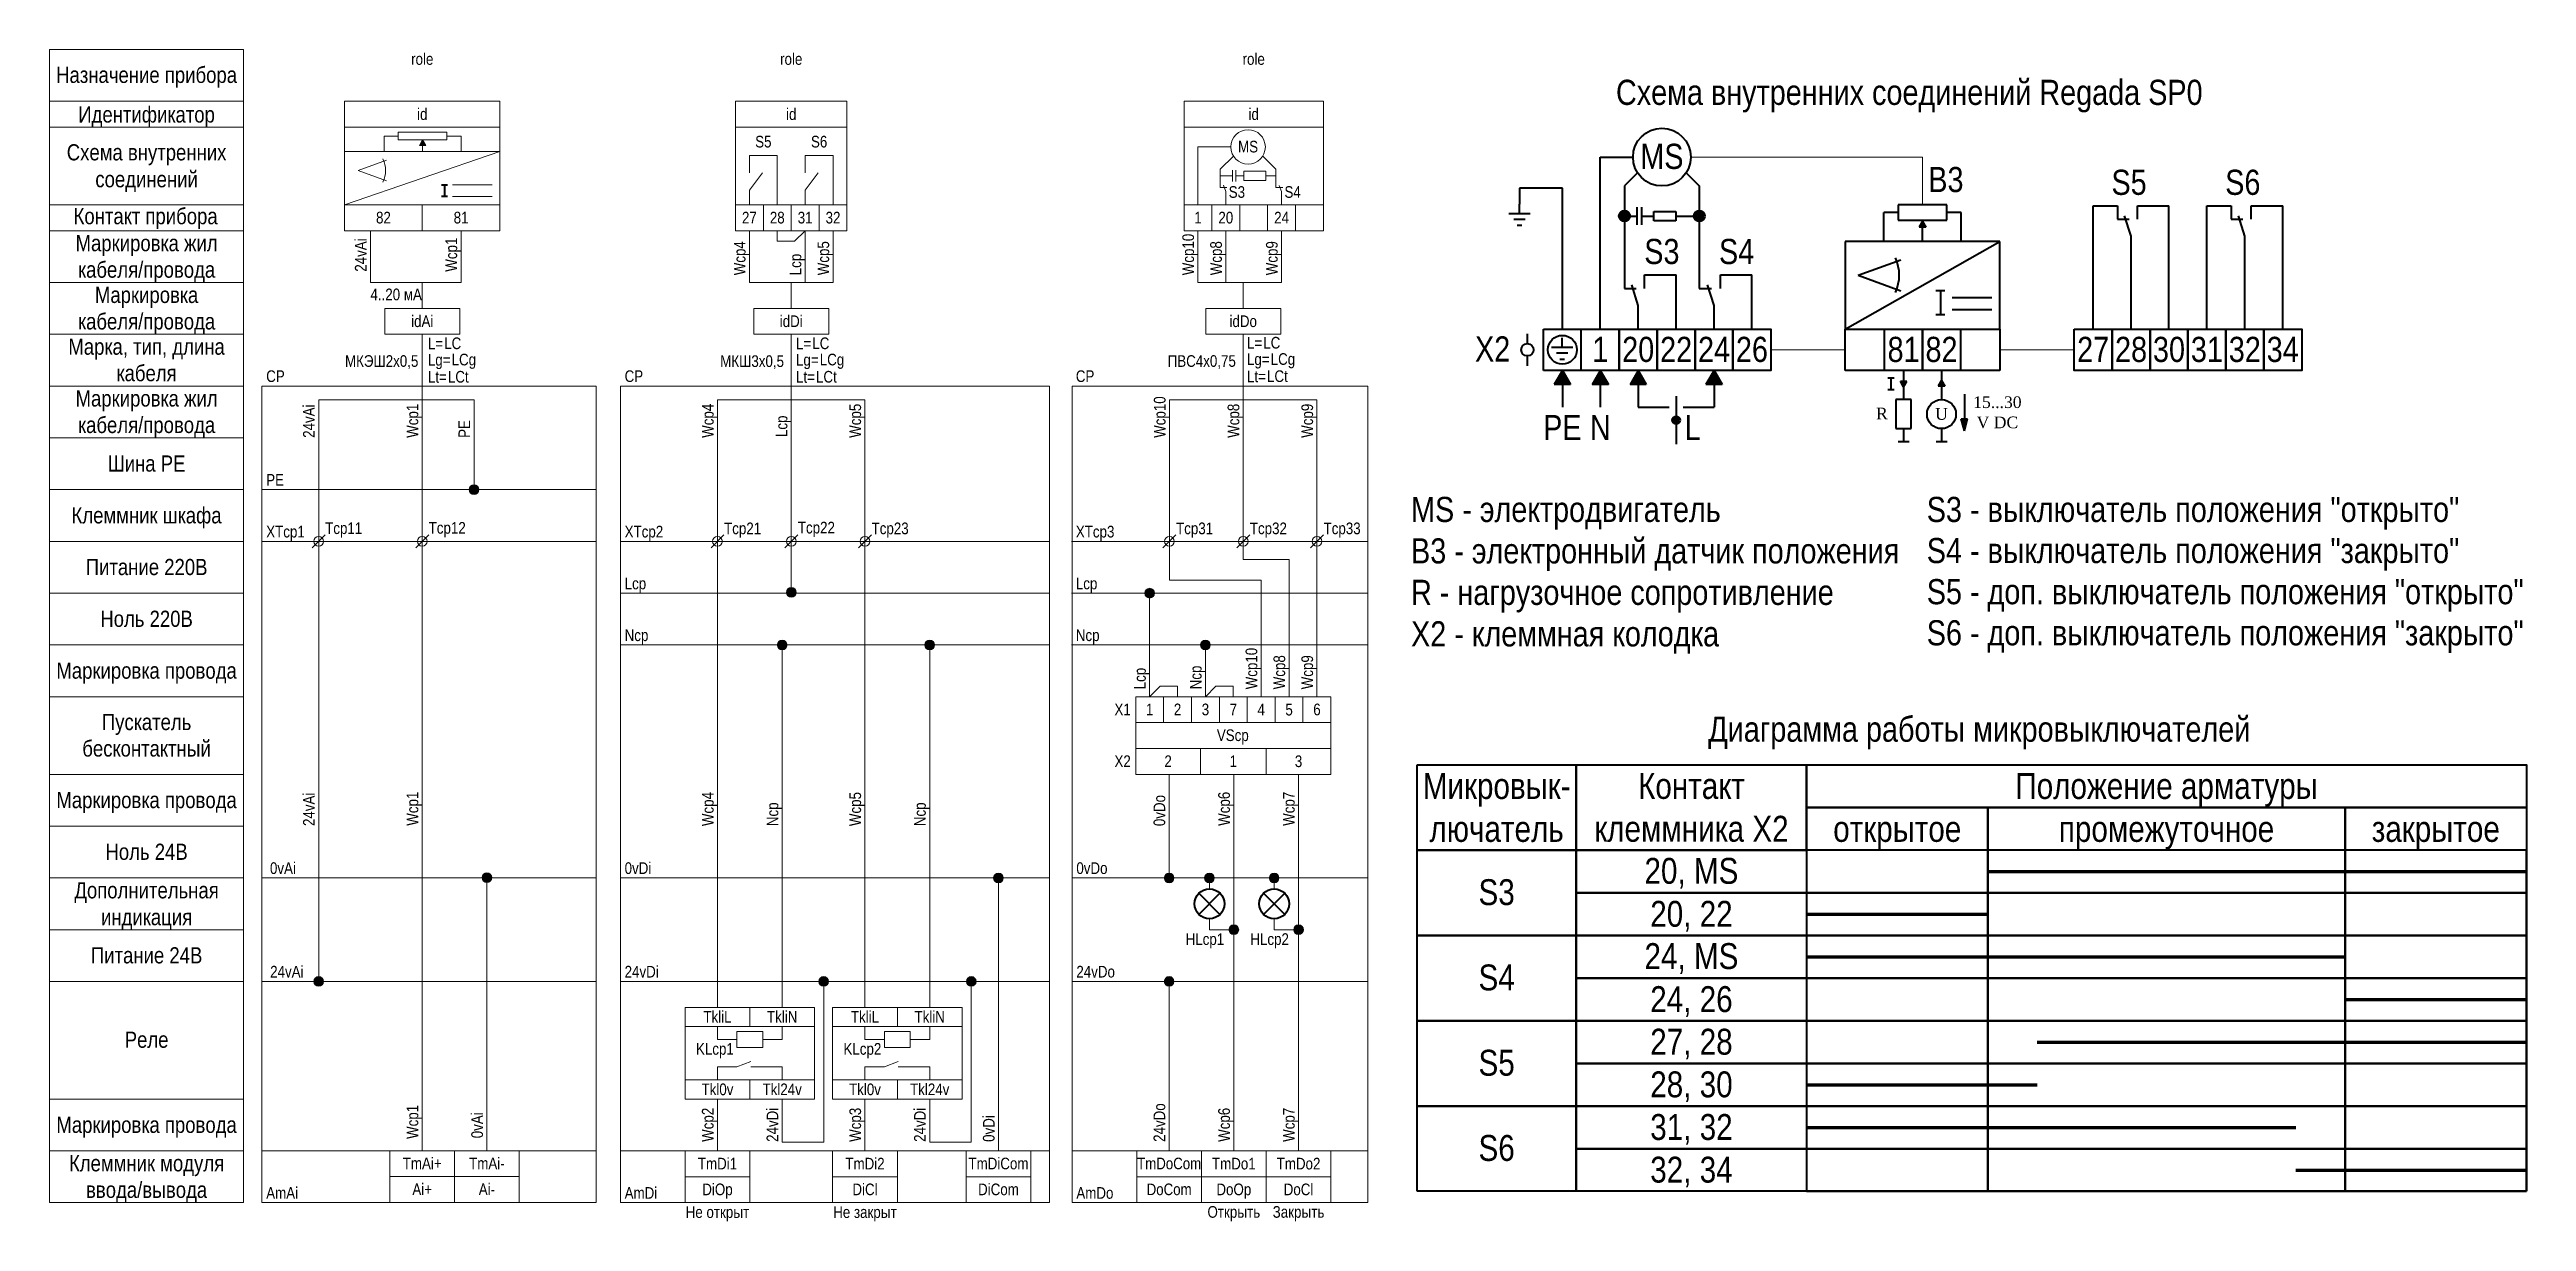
# Model space of a CAD drawing. Header units: millimetres. Extents: x 20 to 403, y -186 to -5.
import ezdxf

# ---------------------------------------------------------------- set-up
doc = ezdxf.new("R2010")
doc.units = ezdxf.units.MM
doc.header["$MEASUREMENT"] = 0
doc.linetypes.add('1_1', pattern=[2000, 1000, -1000])
doc.linetypes.add('4_2_1_2', pattern=[6702.777624, 3527.777672, -1763.888836, 0, -1411.111116])
for name, color, linetype in [('cp_names', 7, 'Continuous'), ('cp_params_ai', 7, 'Continuous'), ('cp_params_di', 7, 'Continuous'), ('cp_params_do', 7, 'Continuous'), ('cp_static_ai', 7, 'Continuous'), ('cp_static_di', 7, 'Continuous'), ('cp_static_do', 7, 'Continuous'), ('id_names', 7, 'Continuous'), ('id_params_ai', 7, 'Continuous'), ('id_params_di', 7, 'Continuous'), ('id_params_do', 7, 'Continuous'), ('id_static_ai', 7, 'Continuous'), ('id_static_di', 7, 'Continuous'), ('id_static_do', 7, 'Continuous'), ('info', 7, 'Continuous')]:
    doc.layers.add(name, color=color, linetype=linetype)
doc.styles.add('СГЕНЕРИР_СТИЛЬ_1', font='')
doc.styles.add('СГЕНЕРИР_СТИЛЬ_2', font='')
doc.styles.get('СГЕНЕРИР_СТИЛЬ_1').set_extended_font_data('Arial Narrow')
doc.styles.get('СГЕНЕРИР_СТИЛЬ_2').set_extended_font_data('Times New Roman')

msp = doc.modelspace()

# ---------------------------------------------------------------- texts
at = {"layer": 'cp_names', "color": 7, "linetype": 'Continuous', "lineweight": 15, "char_height": 2.5, "attachment_point": 2, "style": 'СГЕНЕРИР_СТИЛЬ_1'}
for s, insert, line_spacing_factor in [('\\A1;{\\pqc;\\fArial Narrow|b0|i0|c204|p34;Маркировка жил\\P\\pqc;\\fArial Narrow|b0|i0|c204|p34;кабеля/провода}', (35, -57.66), 0.982786), ('\\A1;{\\pqc;\\fArial Narrow|b0|i0|c204|p34;Пускатель\\P\\pqc;\\fArial Narrow|b0|i0|c204|p34;бесконтактный}', (35, -107.66), 0.98101), ('\\A1;{\\pqc;\\fArial Narrow|b0|i0|c204|p34;Дополнительная\\P\\pqc;\\fArial Narrow|b0|i0|c204|p34;индикация}', (35, -133.66), 0.996475), ('\\A1;{\\pqc;\\fArial Narrow|b0|i0|c204|p34;Клеммник модуля\\P\\pqc;\\fArial Narrow|b0|i0|c204|p34;ввода\\fArial Narrow|b0|i0|c204|p34;/вывода}', (35, -175.84), 0.985989)]:
    msp.add_mtext(s, dxfattribs=dict(at, insert=insert, line_spacing_factor=line_spacing_factor))
for s, insert in [('\\A1;{\\pqc;\\fArial Narrow|b0|i0|c204|p34;Шина PE}', (35, -67.72)), ('\\A1;{\\pqc;\\fArial Narrow|b0|i0|c204|p34;Клеммник\\fArial Narrow|b0|i0|c204|p34; шкафа}', (35, -75.72)), ('\\A1;{\\pqc;\\fArial Narrow|b0|i0|c204|p34;Питание \\fArial Narrow|b0|i0|c204|p34;220В}', (35, -83.71)), ('\\A1;{\\pqc;\\fArial Narrow|b0|i0|c204|p34;Ноль\\fArial Narrow|b0|i0|c204|p34; 220В}', (35, -91.71)), ('\\A1;{\\pqc;\\fArial Narrow|b0|i0|c204|p34;Маркировка \\fArial Narrow|b0|i0|c204|p34;провода}', (35, -99.72)), ('\\A1;{\\pqc;\\fArial Narrow|b0|i0|c204|p34;Маркировка \\fArial Narrow|b0|i0|c204|p34;провода}', (35, -119.72)), ('\\A1;{\\pqc;\\fArial Narrow|b0|i0|c204|p34;Ноль 24\\fArial Narrow|b0|i0|c204|p34;В}', (35, -127.71)), ('\\A1;{\\pqc;\\fArial Narrow|b0|i0|c204|p34;Питание 2\\fArial Narrow|b0|i0|c204|p34;4\\fArial Narrow|b0|i0|c204|p34;В}', (35, -143.71)), ('\\A1;{\\pqc;\\fArial Narrow|b0|i0|c204|p34;Реле}', (35, -156.75)), ('\\A1;{\\pqc;\\fArial Narrow|b0|i0|c204|p34;Маркировка \\fArial Narrow|b0|i0|c204|p34;провода}', (35, -169.9))]:
    msp.add_mtext(s, dxfattribs=dict(at, insert=insert))
at = {"layer": 'cp_params_ai', "color": 7, "linetype": 'Continuous', "lineweight": 15, "char_height": 1.8, "style": 'СГЕНЕРИР_СТИЛЬ_1'}
for s, insert, attachment_point in [('\\A1;{\\pql;\\fArial Narrow|b0|i0|c204|p34;CP}', (53.49, -54.57), 1), ('\\A1;{\\pql;\\fArial Narrow|b0|i0|c204|p34;X\\fArial Narrow|b0|i0|c204|p34;T\\fArial Narrow|b0|i0|c204|p34;cp1}', (53.49, -78.59), 1), ('\\A1;{\\pql;\\fArial Narrow|b0|i0|c204|p34;T\\fArial Narrow|b0|i0|c204|p34;cp11}', (62.6, -78.06), 1), ('\\A1;{\\pql;\\fArial Narrow|b0|i0|c204|p34;Tcp1\\fArial Narrow|b0|i0|c204|p34;2}', (78.6, -78.01), 1), ('\\A1;{\\pql;\\fArial Narrow|b0|i0|c204|p34;0v\\fArial Narrow|b0|i0|c204|p34;Ai}', (54.07, -130.59), 1), ('\\A1;{\\pql;\\fArial Narrow|b0|i0|c204|p34;24v\\fArial Narrow|b0|i0|c204|p34;Ai}', (54.1, -146.59), 1), ('\\A1;{\\pqc;\\fArial Narrow|b0|i0|c204|p34;TmAi\\fArial Narrow|b0|i0|c204|p34;+}', (77.6, -176.21), 2), ('\\A1;{\\pqc;\\fArial Narrow|b0|i0|c204|p34;TmAi\\fArial Narrow|b0|i0|c204|p34;-}', (87.6, -176.21), 2), ('\\A1;{\\pql;\\fArial Narrow|b0|i0|c204|p34;Am\\fArial Narrow|b0|i0|c204|p34;Ai}', (53.49, -180.78), 1), ('\\A1;{\\pqc;\\fArial Narrow|b0|i0|c204|p34;Ai\\fArial Narrow|b0|i0|c204|p34;+}', (77.6, -180.21), 2), ('\\A1;{\\pqc;\\fArial Narrow|b0|i0|c204|p34;Ai-}', (87.6, -180.21), 2)]:
    msp.add_mtext(s, dxfattribs=dict(at, insert=insert, attachment_point=attachment_point))
at = {"layer": 'cp_params_ai', "color": 7, "linetype": 'Continuous', "lineweight": 15, "char_height": 1.8, "attachment_point": 1, "rotation": 90, "style": 'СГЕНЕРИР_СТИЛЬ_1'}
for s, insert in [('\\A1;{\\pql;\\fArial Narrow|b0|i0|c204|p34;24v\\fArial Narrow|b0|i0|c204|p34;Ai}', (59.19, -65)), ('\\A1;{\\pql;\\fArial Narrow|b0|i0|c204|p34;Wcp1}', (75.19, -65)), ('\\A1;{\\pql;\\fArial Narrow|b0|i0|c204|p34;24v\\fArial Narrow|b0|i0|c204|p34;Ai}', (59.19, -124.98)), ('\\A1;{\\pql;\\fArial Narrow|b0|i0|c204|p34;Wcp\\fArial Narrow|b0|i0|c204|p34;1}', (75.19, -124.94)), ('\\A1;{\\pql;\\fArial Narrow|b0|i0|c204|p34;Wcp\\fArial Narrow|b0|i0|c204|p34;1}', (75.19, -173.34)), ('\\A1;{\\pql;\\fArial Narrow|b0|i0|c204|p34;0v\\fArial Narrow|b0|i0|c204|p34;Ai}', (85.19, -173.23))]:
    msp.add_mtext(s, dxfattribs=dict(at, insert=insert))
at = {"layer": 'cp_params_di', "color": 7, "linetype": 'Continuous', "lineweight": 15, "char_height": 1.8, "style": 'СГЕНЕРИР_СТИЛЬ_1'}
for s, insert, attachment_point in [('\\A1;{\\pql;\\fArial Narrow|b0|i0|c204|p34;CP}', (108.89, -54.57), 1), ('\\A1;{\\pql;\\fArial Narrow|b0|i0|c204|p34;X\\fArial Narrow|b0|i0|c204|p34;T\\fArial Narrow|b0|i0|c204|p34;cp2}', (108.89, -78.59), 1), ('\\A1;{\\pql;\\fArial Narrow|b0|i0|c204|p34;T\\fArial Narrow|b0|i0|c204|p34;cp21}', (124.26, -78.09), 1), ('\\A1;{\\pql;\\fArial Narrow|b0|i0|c204|p34;T\\fArial Narrow|b0|i0|c204|p34;cp22}', (135.66, -77.97), 1), ('\\A1;{\\pql;\\fArial Narrow|b0|i0|c204|p34;T\\fArial Narrow|b0|i0|c204|p34;cp23}', (147.06, -78.09), 1), ('\\A1;{\\pql;\\fArial Narrow|b0|i0|c204|p34;L\\fArial Narrow|b0|i0|c204|p34;cp}', (108.89, -86.6), 1), ('\\A1;{\\pql;\\fArial Narrow|b0|i0|c204|p34;N\\fArial Narrow|b0|i0|c204|p34;cp}', (108.89, -94.6), 1), ('\\A1;{\\pql;\\fArial Narrow|b0|i0|c204|p34;0v\\fArial Narrow|b0|i0|c204|p34;Di}', (108.89, -130.59), 1), ('\\A1;{\\pql;\\fArial Narrow|b0|i0|c204|p34;24v\\fArial Narrow|b0|i0|c204|p34;Di}', (108.89, -146.59), 1), ('\\A1;{\\pqc;\\fArial Narrow|b0|i0|c204|p34;TkliL}', (123.24, -153.56), 2), ('\\A1;{\\pqc;\\fArial Narrow|b0|i0|c204|p34;T\\fArial Narrow|b0|i0|c204|p34;kliN}', (133.24, -153.56), 2), ('\\A1;{\\pqc;\\fArial Narrow|b0|i0|c204|p34;TkliL}', (146.04, -153.56), 2), ('\\A1;{\\pqc;\\fArial Narrow|b0|i0|c204|p34;T\\fArial Narrow|b0|i0|c204|p34;kliN}', (156.04, -153.56), 2), ('\\A1;{\\pqc;\\fArial Narrow|b0|i0|c204|p34;KLcp\\fArial Narrow|b0|i0|c204|p34;1}', (122.84, -158.52), 2), ('\\A1;{\\pqc;\\fArial Narrow|b0|i0|c204|p34;KLcp\\fArial Narrow|b0|i0|c204|p34;2}', (145.64, -158.52), 2), ('\\A1;{\\pqc;\\fArial Narrow|b0|i0|c204|p34;T\\fArial Narrow|b0|i0|c204|p34;kl0v}', (123.24, -164.77), 2), ('\\A1;{\\pqc;\\fArial Narrow|b0|i0|c204|p34;Tkl\\fArial Narrow|b0|i0|c204|p34;24v}', (133.24, -164.77), 2), ('\\A1;{\\pqc;\\fArial Narrow|b0|i0|c204|p34;T\\fArial Narrow|b0|i0|c204|p34;kl0v}', (146.04, -164.77), 2), ('\\A1;{\\pqc;\\fArial Narrow|b0|i0|c204|p34;Tkl24v}', (156.04, -164.77), 2), ('\\A1;{\\pqc;\\fArial Narrow|b0|i0|c204|p34;Tm\\fArial Narrow|b0|i0|c204|p34;Di\\fArial Narrow|b0|i0|c204|p34;1}', (123.24, -176.25), 2), ('\\A1;{\\pqc;\\fArial Narrow|b0|i0|c204|p34;TmDi2}', (146.04, -176.25), 2), ('\\A1;{\\pqc;\\fArial Narrow|b0|i0|c204|p34;TmDiCom}', (166.67, -176.23), 2), ('\\A1;{\\pql;\\fArial Narrow|b0|i0|c204|p34;Am\\fArial Narrow|b0|i0|c204|p34;Di}', (108.89, -180.78), 1), ('\\A1;{\\pqc;\\fArial Narrow|b0|i0|c204|p34;Di\\fArial Narrow|b0|i0|c204|p34;Op}', (123.24, -180.23), 2), ('\\A1;{\\pqc;\\fArial Narrow|b0|i0|c204|p34;DiCl}', (146.04, -180.23), 2)]:
    msp.add_mtext(s, dxfattribs=dict(at, insert=insert, attachment_point=attachment_point))
at = {"layer": 'cp_params_di', "color": 7, "linetype": 'Continuous', "lineweight": 15, "char_height": 1.8, "attachment_point": 1, "rotation": 90, "style": 'СГЕНЕРИР_СТИЛЬ_1'}
for s, insert in [('\\A1;{\\pql;\\fArial Narrow|b0|i0|c204|p34;Wcp\\fArial Narrow|b0|i0|c204|p34;4}', (120.84, -65)), ('\\A1;{\\pql;\\fArial Narrow|b0|i0|c204|p34;Wcp\\fArial Narrow|b0|i0|c204|p34;5}', (143.63, -65)), ('\\A1;{\\pql;\\fArial Narrow|b0|i0|c204|p34;L\\fArial Narrow|b0|i0|c204|p34;cp}', (132.24, -64.88)), ('\\A1;{\\pql;\\fArial Narrow|b0|i0|c204|p34;Wcp\\fArial Narrow|b0|i0|c204|p34;4}', (120.84, -125)), ('\\A1;{\\pql;\\fArial Narrow|b0|i0|c204|p34;N\\fArial Narrow|b0|i0|c204|p34;cp}', (130.84, -125)), ('\\A1;{\\pql;\\fArial Narrow|b0|i0|c204|p34;Wcp\\fArial Narrow|b0|i0|c204|p34;5}', (143.63, -125)), ('\\A1;{\\pql;\\fArial Narrow|b0|i0|c204|p34;N\\fArial Narrow|b0|i0|c204|p34;cp}', (153.63, -125)), ('\\A1;{\\pql;\\fArial Narrow|b0|i0|c204|p34;Wcp\\fArial Narrow|b0|i0|c204|p34;2}', (120.83, -173.79)), ('\\A1;{\\pql;\\fArial Narrow|b0|i0|c204|p34;24v\\fArial Narrow|b0|i0|c204|p34;Di}', (130.83, -173.79)), ('\\A1;{\\pql;\\fArial Narrow|b0|i0|c204|p34;Wcp\\fArial Narrow|b0|i0|c204|p34;3}', (143.63, -173.79)), ('\\A1;{\\pql;\\fArial Narrow|b0|i0|c204|p34;24v\\fArial Narrow|b0|i0|c204|p34;Di}', (153.63, -173.79)), ('\\A1;{\\pql;\\fArial Narrow|b0|i0|c204|p34;0v\\fArial Narrow|b0|i0|c204|p34;Di}', (164.27, -173.79))]:
    msp.add_mtext(s, dxfattribs=dict(at, insert=insert))
at = {"layer": 'cp_params_do', "color": 7, "linetype": 'Continuous', "lineweight": 15, "style": 'СГЕНЕРИР_СТИЛЬ_1'}
for s, insert, char_height, attachment_point in [('\\A1;{\\pql;\\fArial Narrow|b0|i0|c204|p34;C\\fArial Narrow|b0|i0|c204|p34;P}', (178.63, -54.57), 1.8, 1), ('\\A1;{\\pql;\\fArial Narrow|b0|i0|c204|p34;XT\\fArial Narrow|b0|i0|c204|p34;c\\fArial Narrow|b0|i0|c204|p34;p\\fArial Narrow|b0|i0|c204|p34;3}', (178.63, -78.59), 1.8, 1), ('\\A1;{\\pql;\\fArial Narrow|b0|i0|c204|p34;Tcp\\fArial Narrow|b0|i0|c204|p34;3\\fArial Narrow|b0|i0|c204|p34;1}', (194.12, -78.09), 1.8, 1), ('\\A1;{\\pql;\\fArial Narrow|b0|i0|c204|p34;Tcp\\fArial Narrow|b0|i0|c204|p34;3\\fArial Narrow|b0|i0|c204|p34;2}', (205.52, -78.09), 1.8, 1), ('\\A1;{\\pql;\\fArial Narrow|b0|i0|c204|p34;T\\fArial Narrow|b0|i0|c204|p34;c\\fArial Narrow|b0|i0|c204|p34;p\\fArial Narrow|b0|i0|c204|p34;3\\fArial Narrow|b0|i0|c204|p34;3}', (216.92, -78.09), 1.8, 1), ('\\A1;{\\pql;\\fArial Narrow|b0|i0|c204|p34;L\\fArial Narrow|b0|i0|c204|p34;c\\fArial Narrow|b0|i0|c204|p34;p}', (178.63, -86.6), 1.8, 1), ('\\A1;{\\pql;\\fArial Narrow|b0|i0|c204|p34;N\\fArial Narrow|b0|i0|c204|p34;c\\fArial Narrow|b0|i0|c204|p34;p}', (178.63, -94.6), 1.8, 1), ('\\A1;{\\pqc;\\fArial Narrow|b0|i0|c204|p34;VS\\fArial Narrow|b0|i0|c204|p34;c\\fArial Narrow|b0|i0|c204|p34;p}', (202.89, -110.05), 1.8, 2), ('\\A1;{\\pql;\\fArial Narrow|b0|i0|c204|p34;0v\\fArial Narrow|b0|i0|c204|p34;Do}', (178.71, -130.59), 1.8, 1), ('\\A1;{\\pqc;\\fArial Narrow|b0|i0|c204|p34;HL\\fArial Narrow|b0|i0|c204|p34;cp1}', (198.58, -141.56), 1.8, 2), ('\\A1;{\\pqc;\\fArial Narrow|b0|i0|c204|p34;HL\\fArial Narrow|b0|i0|c204|p34;cp2}', (208.58, -141.56), 1.8, 2), ('\\A1;{\\pql;\\fArial Narrow|b0|i0|c204|p34;24v\\fArial Narrow|b0|i0|c204|p34;Do}', (178.71, -146.59), 1.8, 1), ('\\A1;{\\pqc;\\fArial Narrow|b0|i0|c204|p34;Tm\\fArial Narrow|b0|i0|c204|p34;DoCom}', (193.05, -176.23), 1.79, 2), ('\\A1;{\\pqc;\\fArial Narrow|b0|i0|c204|p34;TmDo1}', (203.05, -176.25), 1.8, 2), ('\\A1;{\\pqc;\\fArial Narrow|b0|i0|c204|p34;TmDo2}', (213.05, -176.25), 1.8, 2), ('\\A1;{\\pql;\\fArial Narrow|b0|i0|c204|p34;Am\\fArial Narrow|b0|i0|c204|p34;Do}', (178.71, -180.78), 1.8, 1), ('\\A1;{\\pqc;\\fArial Narrow|b0|i0|c204|p34;Do\\fArial Narrow|b0|i0|c204|p34;Op}', (203.05, -180.23), 1.8, 2), ('\\A1;{\\pqc;\\fArial Narrow|b0|i0|c204|p34;Do\\fArial Narrow|b0|i0|c204|p34;Cl}', (213.05, -180.23), 1.8, 2)]:
    msp.add_mtext(s, dxfattribs=dict(at, insert=insert, char_height=char_height, attachment_point=attachment_point))
at = {"layer": 'cp_params_do', "color": 7, "linetype": 'Continuous', "lineweight": 15, "char_height": 1.8, "attachment_point": 1, "rotation": 90, "style": 'СГЕНЕРИР_СТИЛЬ_1'}
for s, insert in [('\\A1;{\\pql;\\fArial Narrow|b0|i0|c204|p34;W\\fArial Narrow|b0|i0|c204|p34;cp\\fArial Narrow|b0|i0|c204|p34;10}', (190.69, -65)), ('\\A1;{\\pql;\\fArial Narrow|b0|i0|c204|p34;W\\fArial Narrow|b0|i0|c204|p34;c\\fArial Narrow|b0|i0|c204|p34;p\\fArial Narrow|b0|i0|c204|p34;8}', (202.09, -65)), ('\\A1;{\\pql;\\fArial Narrow|b0|i0|c204|p34;W\\fArial Narrow|b0|i0|c204|p34;c\\fArial Narrow|b0|i0|c204|p34;p\\fArial Narrow|b0|i0|c204|p34;9}', (213.49, -65)), ('\\A1;{\\pql;\\fArial Narrow|b0|i0|c204|p34;W\\fArial Narrow|b0|i0|c204|p34;cp\\fArial Narrow|b0|i0|c204|p34;10}', (204.87, -103.86)), ('\\A1;{\\pql;\\fArial Narrow|b0|i0|c204|p34;W\\fArial Narrow|b0|i0|c204|p34;c\\fArial Narrow|b0|i0|c204|p34;p\\fArial Narrow|b0|i0|c204|p34;8}', (209.18, -103.86)), ('\\A1;{\\pql;\\fArial Narrow|b0|i0|c204|p34;W\\fArial Narrow|b0|i0|c204|p34;c\\fArial Narrow|b0|i0|c204|p34;p\\fArial Narrow|b0|i0|c204|p34;9}', (213.49, -103.86)), ('\\A1;{\\pql;\\fArial Narrow|b0|i0|c204|p34;L\\fArial Narrow|b0|i0|c204|p34;c\\fArial Narrow|b0|i0|c204|p34;p}', (187.64, -103.86)), ('\\A1;{\\pql;\\fArial Narrow|b0|i0|c204|p34;N\\fArial Narrow|b0|i0|c204|p34;c\\fArial Narrow|b0|i0|c204|p34;p}', (196.26, -103.86)), ('\\A1;{\\pql;\\fArial Narrow|b0|i0|c204|p34;0v\\fArial Narrow|b0|i0|c204|p34;Do}', (190.64, -125)), ('\\A1;{\\pql;\\fArial Narrow|b0|i0|c204|p34;Wcp\\fArial Narrow|b0|i0|c204|p34;6}', (200.64, -124.96)), ('\\A1;{\\pql;\\fArial Narrow|b0|i0|c204|p34;Wcp\\fArial Narrow|b0|i0|c204|p34;7}', (210.65, -124.96)), ('\\A1;{\\pql;\\fArial Narrow|b0|i0|c204|p34;24v\\fArial Narrow|b0|i0|c204|p34;Do}', (190.64, -173.79)), ('\\A1;{\\pql;\\fArial Narrow|b0|i0|c204|p34;Wcp\\fArial Narrow|b0|i0|c204|p34;6}', (200.64, -173.79)), ('\\A1;{\\pql;\\fArial Narrow|b0|i0|c204|p34;Wcp7}', (210.65, -173.79))]:
    msp.add_mtext(s, dxfattribs=dict(at, insert=insert))
at = {"layer": 'cp_static_ai', "color": 7, "linetype": 'Continuous', "lineweight": 15, "insert": (83.21, -65), "char_height": 1.8, "attachment_point": 1, "rotation": 90, "style": 'СГЕНЕРИР_СТИЛЬ_1'}
msp.add_mtext('\\A1;{\\pql;\\fArial Narrow|b0|i0|c204|p34;PE}', dxfattribs=at)
at = {"layer": 'cp_static_ai', "color": 7, "linetype": 'Continuous', "lineweight": 15, "insert": (53.49, -70.6), "char_height": 1.8, "attachment_point": 1, "style": 'СГЕНЕРИР_СТИЛЬ_1'}
msp.add_mtext('\\A1;{\\pql;\\fArial Narrow|b0|i0|c204|p34;PE}', dxfattribs=at)
at = {"layer": 'cp_static_di', "color": 7, "linetype": 'Continuous', "lineweight": 15, "char_height": 1.8, "attachment_point": 2, "style": 'СГЕНЕРИР_СТИЛЬ_1'}
for s, insert in [('\\A1;{\\pqc;\\fArial Narrow|b0|i0|c204|p34;Не о\\fArial Narrow|b0|i0|c204|p34;ткрыт}', (123.24, -183.74)), ('\\A1;{\\pqc;\\fArial Narrow|b0|i0|c204|p34;Не з\\fArial Narrow|b0|i0|c204|p34;акрыт}', (146.04, -183.74)), ('\\A1;{\\pqc;\\fArial Narrow|b0|i0|c204|p34;Di\\fArial Narrow|b0|i0|c204|p34;Com}', (166.67, -180.23))]:
    msp.add_mtext(s, dxfattribs=dict(at, insert=insert))
at = {"layer": 'cp_static_do', "color": 7, "linetype": 'Continuous', "lineweight": 15, "attachment_point": 2, "style": 'СГЕНЕРИР_СТИЛЬ_1'}
for s, insert, char_height in [('\\A1;{\\pqc;\\fArial Narrow|b0|i0|c204|p34;X\\fArial Narrow|b0|i0|c204|p34;1}', (185.86, -106.07), 1.8), ('\\A1;{\\pqc;\\fArial Narrow|b0|i0|c204|p34;1}', (190.04, -106.07), 1.8), ('\\A1;{\\pqc;\\fArial Narrow|b0|i0|c204|p34;2}', (194.35, -106.07), 1.8), ('\\A1;{\\pqc;\\fArial Narrow|b0|i0|c204|p34;3}', (198.66, -106.07), 1.8), ('\\A1;{\\pqc;\\fArial Narrow|b0|i0|c204|p34;7}', (202.97, -106.1), 1.8), ('\\A1;{\\pqc;\\fArial Narrow|b0|i0|c204|p34;4}', (207.28, -106.08), 1.8), ('\\A1;{\\pqc;\\fArial Narrow|b0|i0|c204|p34;5}', (211.59, -106.1), 1.8), ('\\A1;{\\pqc;\\fArial Narrow|b0|i0|c204|p34;6}', (215.9, -106.07), 1.8), ('\\A1;{\\pqc;\\fArial Narrow|b0|i0|c204|p34;X2}', (185.86, -114.07), 1.8), ('\\A1;{\\pqc;\\fArial Narrow|b0|i0|c204|p34;2}', (192.89, -114.07), 1.8), ('\\A1;{\\pqc;\\fArial Narrow|b0|i0|c204|p34;1}', (202.97, -114.07), 1.8), ('\\A1;{\\pqc;\\fArial Narrow|b0|i0|c204|p34;3}', (213.05, -114.07), 1.8), ('\\A1;{\\pqc;\\fArial Narrow|b0|i0|c204|p34;DoCom}', (193.05, -180.23), 1.79), ('\\A1;{\\pqc;\\fArial Narrow|b0|i0|c204|p34;Открыть}', (203.05, -183.71), 1.8), ('\\A1;{\\pqc;\\fArial Narrow|b0|i0|c204|p34;Закрыть}', (213.05, -183.71), 1.8)]:
    msp.add_mtext(s, dxfattribs=dict(at, insert=insert, char_height=char_height))
at = {"layer": 'id_names', "color": 7, "linetype": 'Continuous', "lineweight": 15, "char_height": 2.5, "attachment_point": 2, "style": 'СГЕНЕРИР_СТИЛЬ_1'}
for s, insert in [('\\A1;{\\pqc;\\fArial Narrow|b0|i0|c204|p34;Назначение прибора}', (35, -7.66)), ('\\A1;{\\pqc;\\fArial Narrow|b0|i0|c204|p34;Идентификатор}', (35, -13.78)), ('\\A1;{\\pqc;\\fArial Narrow|b0|i0|c204|p34;Контакт прибора}', (34.85, -29.49))]:
    msp.add_mtext(s, dxfattribs=dict(at, insert=insert))
at = {"layer": 'id_names', "color": 7, "linetype": 'Continuous', "lineweight": 15, "insert": (35, -19.63), "char_height": 2.5, "width": 30, "attachment_point": 2, "line_spacing_factor": 0.996473, "style": 'СГЕНЕРИР_СТИЛЬ_1'}
msp.add_mtext('\\A1;{\\pqc;\\fArial Narrow|b0|i0|c204|p34;Схема внутренних соединений}', dxfattribs=at)
at = {"layer": 'id_names', "color": 7, "linetype": 'Continuous', "lineweight": 15, "char_height": 2.5, "attachment_point": 2, "style": 'СГЕНЕРИР_СТИЛЬ_1'}
for s, insert, line_spacing_factor in [('\\A1;{\\pqc;\\fArial Narrow|b0|i0|c204|p34;Маркировка жил\\P\\pqc;\\fArial Narrow|b0|i0|c204|p34;кабеля/провода}', (35, -33.66), 0.982786), ('\\A1;{\\pqc;\\fArial Narrow|b0|i0|c204|p34;Маркировка\\P\\pqc;\\fArial Narrow|b0|i0|c204|p34;кабеля/провода}', (35, -41.66), 0.982786), ('\\A1;{\\pqc;\\fArial Narrow|b0|i0|c204|p34;Марка, тип\\fArial Narrow|b0|i0|c204|p34;, длина\\P\\pqc;\\fArial Narrow|b0|i0|c204|p34;кабеля}', (35, -49.66), 0.98101)]:
    msp.add_mtext(s, dxfattribs=dict(at, insert=insert, line_spacing_factor=line_spacing_factor))
at = {"layer": 'id_params_ai', "color": 7, "linetype": 'Continuous', "lineweight": 15, "insert": (77.61, -5.56), "char_height": 1.8, "width": 30, "attachment_point": 2, "style": 'СГЕНЕРИР_СТИЛЬ_1'}
msp.add_mtext('\\A1;{\\pqc;\\fArial Narrow|b0|i0|c204|p34;role}', dxfattribs=at)
at = {"layer": 'id_params_ai', "color": 7, "linetype": 'Continuous', "lineweight": 15, "char_height": 1.8, "style": 'СГЕНЕРИР_СТИЛЬ_1'}
for s, insert, attachment_point in [('\\A1;{\\pqc;\\fArial Narrow|b0|i0|c204|p34;id}', (77.61, -14.07), 2), ('\\A1;{\\pqc;\\fArial Narrow|b0|i0|c204|p34;id\\fArial Narrow|b0|i0|c204|p34;Ai}', (77.61, -46.08), 2), ('\\A1;{\\pql;\\fArial Narrow|b0|i0|c204|p34;LC}', (81, -49.49), 1), ('\\A1;{\\pql;\\fArial Narrow|b0|i0|c204|p34;LCg}', (82.15, -52), 1), ('\\A1;{\\pql;\\fArial Narrow|b0|i0|c204|p34;LCt}', (81.57, -54.66), 1)]:
    msp.add_mtext(s, dxfattribs=dict(at, insert=insert, attachment_point=attachment_point))
at = {"layer": 'id_params_ai', "color": 7, "linetype": 'Continuous', "lineweight": 15, "char_height": 1.8, "attachment_point": 1, "rotation": 90, "style": 'СГЕНЕРИР_СТИЛЬ_1'}
for s, insert in [('\\A1;{\\pql;\\fArial Narrow|b0|i0|c204|p34;24v\\fArial Narrow|b0|i0|c204|p34;Ai}', (67.2, -39.33)), ('\\A1;{\\pql;\\fArial Narrow|b0|i0|c204|p34;Wcp1}', (81.2, -39.33))]:
    msp.add_mtext(s, dxfattribs=dict(at, insert=insert))
at = {"layer": 'id_params_di', "color": 7, "linetype": 'Continuous', "lineweight": 15, "insert": (134.64, -5.56), "char_height": 1.8, "width": 30, "attachment_point": 2, "style": 'СГЕНЕРИР_СТИЛЬ_1'}
msp.add_mtext('\\A1;{\\pqc;\\fArial Narrow|b0|i0|c204|p34;role}', dxfattribs=at)
at = {"layer": 'id_params_di', "color": 7, "linetype": 'Continuous', "lineweight": 15, "char_height": 1.8, "style": 'СГЕНЕРИР_СТИЛЬ_1'}
for s, insert, attachment_point in [('\\A1;{\\pqc;\\fArial Narrow|b0|i0|c204|p34;id}', (134.64, -14.08), 2), ('\\A1;{\\pqc;\\fArial Narrow|b0|i0|c204|p34;id\\fArial Narrow|b0|i0|c204|p34;Di}', (134.64, -46.08), 2), ('\\A1;{\\pql;\\fArial Narrow|b0|i0|c204|p34;LC}', (137.9, -49.49), 1), ('\\A1;{\\pql;\\fArial Narrow|b0|i0|c204|p34;LCg}', (139.05, -52), 1), ('\\A1;{\\pql;\\fArial Narrow|b0|i0|c204|p34;LCt}', (138.47, -54.66), 1)]:
    msp.add_mtext(s, dxfattribs=dict(at, insert=insert, attachment_point=attachment_point))
at = {"layer": 'id_params_di', "color": 7, "linetype": 'Continuous', "lineweight": 15, "char_height": 1.8, "attachment_point": 1, "rotation": 90, "style": 'СГЕНЕРИР_СТИЛЬ_1'}
for s, insert in [('\\A1;{\\pql;\\fArial Narrow|b0|i0|c204|p34;Wcp\\fArial Narrow|b0|i0|c204|p34;4}', (125.77, -39.88)), ('\\A1;{\\pql;\\fArial Narrow|b0|i0|c204|p34;L\\fArial Narrow|b0|i0|c204|p34;cp}', (134.39, -39.88)), ('\\A1;{\\pql;\\fArial Narrow|b0|i0|c204|p34;Wcp\\fArial Narrow|b0|i0|c204|p34;5}', (138.7, -39.88))]:
    msp.add_mtext(s, dxfattribs=dict(at, insert=insert))
at = {"layer": 'id_params_do', "color": 7, "linetype": 'Continuous', "lineweight": 15, "insert": (206.12, -5.56), "char_height": 1.8, "width": 30, "attachment_point": 2, "style": 'СГЕНЕРИР_СТИЛЬ_1'}
msp.add_mtext('\\A1;{\\pqc;\\fArial Narrow|b0|i0|c204|p34;role}', dxfattribs=at)
at = {"layer": 'id_params_do', "color": 7, "linetype": 'Continuous', "lineweight": 15, "char_height": 1.8, "style": 'СГЕНЕРИР_СТИЛЬ_1'}
for s, insert, attachment_point in [('\\A1;{\\pqc;\\fArial Narrow|b0|i0|c204|p34;id}', (206.12, -14.08), 2), ('\\A1;{\\pqc;\\fArial Narrow|b0|i0|c204|p34;id\\fArial Narrow|b0|i0|c204|p34;Do}', (204.5, -46.08), 2), ('\\A1;{\\pql;\\fArial Narrow|b0|i0|c204|p34;LC}', (207.6, -49.4), 1), ('\\A1;{\\pql;\\fArial Narrow|b0|i0|c204|p34;LCg}', (208.75, -51.92), 1), ('\\A1;{\\pql;\\fArial Narrow|b0|i0|c204|p34;LCt}', (208.18, -54.57), 1)]:
    msp.add_mtext(s, dxfattribs=dict(at, insert=insert, attachment_point=attachment_point))
at = {"layer": 'id_params_do', "color": 7, "linetype": 'Continuous', "lineweight": 15, "char_height": 1.8, "attachment_point": 1, "rotation": 90, "style": 'СГЕНЕРИР_СТИЛЬ_1'}
for s, insert in [('\\A1;{\\pql;\\fArial Narrow|b0|i0|c204|p34;W\\fArial Narrow|b0|i0|c204|p34;cp\\fArial Narrow|b0|i0|c204|p34;10}', (195.09, -39.88)), ('\\A1;{\\pql;\\fArial Narrow|b0|i0|c204|p34;W\\fArial Narrow|b0|i0|c204|p34;c\\fArial Narrow|b0|i0|c204|p34;p\\fArial Narrow|b0|i0|c204|p34;8}', (199.4, -39.88)), ('\\A1;{\\pql;\\fArial Narrow|b0|i0|c204|p34;W\\fArial Narrow|b0|i0|c204|p34;c\\fArial Narrow|b0|i0|c204|p34;p\\fArial Narrow|b0|i0|c204|p34;9}', (208.02, -39.88))]:
    msp.add_mtext(s, dxfattribs=dict(at, insert=insert))
at = {"layer": 'id_static_ai', "color": 7, "linetype": 'Continuous', "lineweight": 15, "char_height": 1.8, "style": 'СГЕНЕРИР_СТИЛЬ_1'}
for s, insert, attachment_point in [('\\A1;{\\pqc;\\fArial Narrow|b0|i0|c204|p34;82}', (71.61, -30.07), 2), ('\\A1;{\\pqc;\\fArial Narrow|b0|i0|c204|p34;81}', (83.61, -30.07), 2), ('\\A1;{\\pql;\\fArial Narrow|b0|i0|c204|p34;4..20 мА}', (69.6, -41.94), 1), ('\\A1;{\\pql;\\fArial Narrow|b0|i0|c204|p34;L=}', (78.48, -49.52), 1), ('\\A1;{\\pql;\\fArial Narrow|b0|i0|c204|p34;Lg=}', (78.48, -52.04), 1), ('\\A1;{\\pql;\\fArial Narrow|b0|i0|c204|p34;Lt=}', (78.48, -54.69), 1)]:
    msp.add_mtext(s, dxfattribs=dict(at, insert=insert, attachment_point=attachment_point))
at = {"layer": 'id_static_ai', "color": 7, "linetype": 'Continuous', "lineweight": 40, "insert": (65.67, -52.23), "char_height": 1.8, "attachment_point": 1, "style": 'СГЕНЕРИР_СТИЛЬ_1'}
msp.add_mtext('\\A1;{\\pql;\\fArial Narrow|b0|i0|c204|p34;МКЭШ\\fArial Narrow|b0|i0|c204|p34;2\\fArial Narrow|b0|i0|c204|p34;х0,5}', dxfattribs=at)
at = {"layer": 'id_static_di', "color": 7, "linetype": 'Continuous', "lineweight": 15, "char_height": 1.8, "style": 'СГЕНЕРИР_СТИЛЬ_1'}
for s, insert, attachment_point in [('\\A1;{\\pqc;\\fArial Narrow|b0|i0|c204|p34;S\\fArial Narrow|b0|i0|c204|p34;5}', (130.33, -18.33), 2), ('\\A1;{\\pqc;\\fArial Narrow|b0|i0|c204|p34;S\\fArial Narrow|b0|i0|c204|p34;6}', (138.95, -18.33), 2), ('\\A1;{\\pqc;\\fArial Narrow|b0|i0|c204|p34;2\\fArial Narrow|b0|i0|c204|p34;7}', (128.17, -30.07), 2), ('\\A1;{\\pqc;\\fArial Narrow|b0|i0|c204|p34;28}', (132.48, -30.07), 2), ('\\A1;{\\pqc;\\fArial Narrow|b0|i0|c204|p34;3\\fArial Narrow|b0|i0|c204|p34;1}', (136.79, -30.07), 2), ('\\A1;{\\pqc;\\fArial Narrow|b0|i0|c204|p34;32}', (141.1, -30.07), 2), ('\\A1;{\\pql;\\fArial Narrow|b0|i0|c204|p34;L=}', (135.38, -49.52), 1), ('\\A1;{\\pql;\\fArial Narrow|b0|i0|c204|p34;Lg=}', (135.38, -52.04), 1), ('\\A1;{\\pql;\\fArial Narrow|b0|i0|c204|p34;Lt=}', (135.38, -54.69), 1)]:
    msp.add_mtext(s, dxfattribs=dict(at, insert=insert, attachment_point=attachment_point))
at = {"layer": 'id_static_di', "color": 7, "linetype": 'Continuous', "lineweight": 40, "insert": (123.67, -52.25), "char_height": 1.8, "attachment_point": 1, "style": 'СГЕНЕРИР_СТИЛЬ_1'}
msp.add_mtext('\\A1;{\\pql;\\fArial Narrow|b0|i0|c204|p34;МКШ3х0,5}', dxfattribs=at)
at = {"layer": 'id_static_do', "color": 7, "linetype": 'Continuous', "lineweight": 15, "char_height": 1.8, "style": 'СГЕНЕРИР_СТИЛЬ_1'}
for s, insert, attachment_point in [('\\A1;{\\pqc;\\fArial Narrow|b0|i0|c204|p34;M\\fArial Narrow|b0|i0|c204|p34;S}', (205.25, -19.1), 2), ('\\A1;{\\pqc;\\fArial Narrow|b0|i0|c204|p34;S3}', (203.52, -26.11), 2), ('\\A1;{\\pqc;\\fArial Narrow|b0|i0|c204|p34;S\\fArial Narrow|b0|i0|c204|p34;4}', (212.14, -26.11), 2), ('\\A1;{\\pqc;\\fArial Narrow|b0|i0|c204|p34;1}', (197.5, -30.07), 2), ('\\A1;{\\pqc;\\fArial Narrow|b0|i0|c204|p34;20}', (201.81, -30.07), 2), ('\\A1;{\\pqc;\\fArial Narrow|b0|i0|c204|p34;24}', (210.43, -30.07), 2), ('\\A1;{\\pql;\\fArial Narrow|b0|i0|c204|p34;L=}', (205.08, -49.43), 1), ('\\A1;{\\pql;\\fArial Narrow|b0|i0|c204|p34;Lg=}', (205.08, -51.95), 1), ('\\A1;{\\pql;\\fArial Narrow|b0|i0|c204|p34;Lt=}', (205.08, -54.6), 1)]:
    msp.add_mtext(s, dxfattribs=dict(at, insert=insert, attachment_point=attachment_point))
at = {"layer": 'id_static_do', "color": 7, "linetype": 'Continuous', "lineweight": 40, "insert": (192.82, -52.23), "char_height": 1.8, "attachment_point": 1, "style": 'СГЕНЕРИР_СТИЛЬ_1'}
msp.add_mtext('\\A1;{\\pql;\\fArial Narrow|b0|i0|c204|p34;ПВС\\fArial Narrow|b0|i0|c204|p34;4\\fArial Narrow|b0|i0|c204|p34;х0,75}', dxfattribs=at)
at = {"layer": 'info', "color": 7, "linetype": 'Continuous', "lineweight": 15, "attachment_point": 2}
for s, insert, char_height, style in [('\\A1;{\\pqc;\\fArial Narrow|b0|i0|c204|p34;Схема внутренних соединений \\fArial Narrow|b0|i0|c204|p34;Regada SP0}', (307.45, -9.67), 3.88481, 'СГЕНЕРИР_СТИЛЬ_1'), ('\\A1;{\\pqc;\\fArial Narrow|b0|i0|c204|p34;M\\fArial Narrow|b0|i0|c204|p34;S}', (269.21, -19.56), 3.8848, 'СГЕНЕРИР_СТИЛЬ_1'), ('\\A1;{\\pqc;\\fArial Narrow|b0|i0|c204|p34;B3}', (313.11, -23.14), 3.8848, 'СГЕНЕРИР_СТИЛЬ_1'), ('\\A1;{\\pqc;\\fArial Narrow|b0|i0|c204|p34;S\\fArial Narrow|b0|i0|c204|p34;5}', (341.42, -23.57), 3.8848, 'СГЕНЕРИР_СТИЛЬ_1'), ('\\A1;{\\pqc;\\fArial Narrow|b0|i0|c204|p34;S\\fArial Narrow|b0|i0|c204|p34;6}', (359, -23.57), 3.8848, 'СГЕНЕРИР_СТИЛЬ_1'), ('\\A1;{\\pqc;\\fArial Narrow|b0|i0|c204|p34;S3}', (269.21, -34.26), 3.8848, 'СГЕНЕРИР_СТИЛЬ_1'), ('\\A1;{\\pqc;\\fArial Narrow|b0|i0|c204|p34;S4}', (280.76, -34.26), 3.8848, 'СГЕНЕРИР_СТИЛЬ_1'), ('\\A1;{\\pqc;\\fArial Narrow|b0|i0|c204|p34;X2}', (243.05, -49.32), 3.8848, 'СГЕНЕРИР_СТИЛЬ_1'), ('\\A1;{\\pqc;\\fArial Narrow|b0|i0|c204|p34;1}', (259.69, -49.39), 3.8848, 'СГЕНЕРИР_СТИЛЬ_1'), ('\\A1;{\\pqc;\\fArial Narrow|b0|i0|c204|p34;2\\fArial Narrow|b0|i0|c204|p34;0}', (265.55, -49.39), 3.8848, 'СГЕНЕРИР_СТИЛЬ_1'), ('\\A1;{\\pqc;\\fArial Narrow|b0|i0|c204|p34;22}', (271.41, -49.39), 3.8848, 'СГЕНЕРИР_СТИЛЬ_1'), ('\\A1;{\\pqc;\\fArial Narrow|b0|i0|c204|p34;2\\fArial Narrow|b0|i0|c204|p34;4}', (277.27, -49.39), 3.8848, 'СГЕНЕРИР_СТИЛЬ_1'), ('\\A1;{\\pqc;\\fArial Narrow|b0|i0|c204|p34;26}', (283.13, -49.39), 3.8848, 'СГЕНЕРИР_СТИЛЬ_1'), ('\\A1;{\\pqc;\\fArial Narrow|b0|i0|c204|p34;81}', (306.57, -49.39), 3.8848, 'СГЕНЕРИР_СТИЛЬ_1'), ('\\A1;{\\pqc;\\fArial Narrow|b0|i0|c204|p34;82}', (312.43, -49.39), 3.8848, 'СГЕНЕРИР_СТИЛЬ_1'), ('\\A1;{\\pqc;\\fArial Narrow|b0|i0|c204|p34;27}', (335.87, -49.39), 3.8848, 'СГЕНЕРИР_СТИЛЬ_1'), ('\\A1;{\\pqc;\\fArial Narrow|b0|i0|c204|p34;28}', (341.73, -49.39), 3.8848, 'СГЕНЕРИР_СТИЛЬ_1'), ('\\A1;{\\pqc;\\fArial Narrow|b0|i0|c204|p34;30}', (347.59, -49.39), 3.8848, 'СГЕНЕРИР_СТИЛЬ_1'), ('\\A1;{\\pqc;\\fArial Narrow|b0|i0|c204|p34;31}', (353.45, -49.39), 3.8848, 'СГЕНЕРИР_СТИЛЬ_1'), ('\\A1;{\\pqc;\\fArial Narrow|b0|i0|c204|p34;32}', (359.31, -49.39), 3.8848, 'СГЕНЕРИР_СТИЛЬ_1'), ('\\A1;{\\pqc;\\fArial Narrow|b0|i0|c204|p34;34}', (365.17, -49.39), 3.8848, 'СГЕНЕРИР_СТИЛЬ_1'), ('\\A1;{\\pqc;\\fTimes New Roman|b0|i0|c204|p22;R}', (303.22, -60.34), 1.8, 'СГЕНЕРИР_СТИЛЬ_2'), ('\\A1;{\\pqc;\\fTimes New Roman|b0|i0|c204|p22;U}', (312.43, -60.41), 1.8, 'СГЕНЕРИР_СТИЛЬ_2'), ('\\A1;{\\pqc;\\fArial Narrow|b0|i0|c204|p34;PE}', (253.83, -61.47), 3.8848, 'СГЕНЕРИР_СТИЛЬ_1'), ('\\A1;{\\pqc;\\fArial Narrow|b0|i0|c204|p34;N}', (259.69, -61.47), 3.8848, 'СГЕНЕРИР_СТИЛЬ_1'), ('\\A1;{\\pqc;\\fArial Narrow|b0|i0|c204|p34;L}', (273.97, -61.47), 3.8848, 'СГЕНЕРИР_СТИЛЬ_1'), ('\\A1;{\\pqc;\\fArial Narrow|b0|i0|c204|p34;Диаграмма работы микровыключателей}', (318.27, -108.07), 3.8848, 'СГЕНЕРИР_СТИЛЬ_1'), ('\\A1;{\\pqc;\\fArial Narrow|b0|i0|c204|p34;Положение арматуры}', (347.21, -116.8), 4, 'СГЕНЕРИР_СТИЛЬ_1'), ('\\A1;{\\pqc;\\fArial Narrow|b0|i0|c204|p34;открытое}', (305.59, -123.43), 4, 'СГЕНЕРИР_СТИЛЬ_1'), ('\\A1;{\\pqc;\\fArial Narrow|b0|i0|c204|p34;промежуточное}', (347.21, -123.43), 4, 'СГЕНЕРИР_СТИЛЬ_1'), ('\\A1;{\\pqc;\\fArial Narrow|b0|i0|c204|p34;закрытое}', (388.83, -123.43), 4, 'СГЕНЕРИР_СТИЛЬ_1'), ('\\A1;{\\pqc;\\fArial Narrow|b0|i0|c204|p34;20, MS}', (273.78, -129.91), 4, 'СГЕНЕРИР_СТИЛЬ_1'), ('\\A1;{\\pqc;\\fArial Narrow|b0|i0|c204|p34;S\\fArial Narrow|b0|i0|c204|p34;3}', (243.67, -133.2), 4, 'СГЕНЕРИР_СТИЛЬ_1'), ('\\A1;{\\pqc;\\fArial Narrow|b0|i0|c204|p34;20, 22}', (273.78, -136.55), 4, 'СГЕНЕРИР_СТИЛЬ_1'), ('\\A1;{\\pqc;\\fArial Narrow|b0|i0|c204|p34;24, MS}', (273.78, -143.08), 4, 'СГЕНЕРИР_СТИЛЬ_1'), ('\\A1;{\\pqc;\\fArial Narrow|b0|i0|c204|p34;S\\fArial Narrow|b0|i0|c204|p34;4}', (243.67, -146.38), 4, 'СГЕНЕРИР_СТИЛЬ_1'), ('\\A1;{\\pqc;\\fArial Narrow|b0|i0|c204|p34;24, 26}', (273.78, -149.73), 4, 'СГЕНЕРИР_СТИЛЬ_1'), ('\\A1;{\\pqc;\\fArial Narrow|b0|i0|c204|p34;27, 28}', (273.78, -156.31), 4, 'СГЕНЕРИР_СТИЛЬ_1'), ('\\A1;{\\pqc;\\fArial Narrow|b0|i0|c204|p34;S\\fArial Narrow|b0|i0|c204|p34;5}', (243.67, -159.56), 4, 'СГЕНЕРИР_СТИЛЬ_1'), ('\\A1;{\\pqc;\\fArial Narrow|b0|i0|c204|p34;28, 30}', (273.78, -162.9), 4, 'СГЕНЕРИР_СТИЛЬ_1'), ('\\A1;{\\pqc;\\fArial Narrow|b0|i0|c204|p34;31, 32}', (273.78, -169.49), 4, 'СГЕНЕРИР_СТИЛЬ_1'), ('\\A1;{\\pqc;\\fArial Narrow|b0|i0|c204|p34;S\\fArial Narrow|b0|i0|c204|p34;6}', (243.67, -172.73), 4, 'СГЕНЕРИР_СТИЛЬ_1'), ('\\A1;{\\pqc;\\fArial Narrow|b0|i0|c204|p34;32, 34}', (273.78, -176.08), 4, 'СГЕНЕРИР_СТИЛЬ_1')]:
    msp.add_mtext(s, dxfattribs=dict(at, insert=insert, char_height=char_height, style=style))
at = {"layer": 'info', "color": 7, "linetype": 'Continuous', "lineweight": 15}
for s, insert, char_height, attachment_point, line_spacing_factor, style in [('\\A1;{\\pqc;\\fTimes New Roman|b0|i0|c204|p22;15...30\\P\\pqc;\\fTimes New Roman|b0|i0|c204|p22;V DC}', (321.07, -58.59), 1.8, 2, 1.040287, 'СГЕНЕРИР_СТИЛЬ_2'), ('\\A1;{\\pql;\\fArial Narrow|b0|i0|c204|p34;МS - электродвигатель\\P\\pql;\\fArial Narrow|b0|i0|c204|p34;B3 - электронный датчик положения\\P\\pql;\\fArial Narrow|b0|i0|c204|p34;R - нагрузочное сопротивление\\P\\pql;\\fArial Narrow|b0|i0|c204|p34;X2 - клеммная колодка}', (230.44, -74.12), 3.8848, 1, 0.989377, 'СГЕНЕРИР_СТИЛЬ_1'), ('\\A1;{\\pql;\\fArial Narrow|b0|i0|c204|p34;S3 - выключатель положения "открыто"\\P\\pql;\\fArial Narrow|b0|i0|c204|p34;S4 - выключатель положения "закрыто"\\P\\pql;\\fArial Narrow|b0|i0|c204|p34;S5 - до\\fArial Narrow|b0|i0|c204|p34;п.\\fArial Narrow|b0|i0|c204|p34; выключатель положения "открыто"\\P\\pql;\\fArial Narrow|b0|i0|c204|p34;S6 - до\\fArial Narrow|b0|i0|c204|p34;п.\\fArial Narrow|b0|i0|c204|p34; выключатель положения "закрыто"}', (310.15, -74.12), 3.88481, 1, 0.981046, 'СГЕНЕРИР_СТИЛЬ_1'), ('\\A1;{\\pqc;\\fArial Narrow|b0|i0|c204|p34;Микровык\\fArial Narrow|b0|i0|c204|p34;-\\P\\pqc;\\fArial Narrow|b0|i0|c204|p34;лючатель}', (243.67, -116.8), 4, 2, 0.994649, 'СГЕНЕРИР_СТИЛЬ_1')]:
    msp.add_mtext(s, dxfattribs=dict(at, insert=insert, char_height=char_height, attachment_point=attachment_point, line_spacing_factor=line_spacing_factor, style=style))
at = {"layer": 'info', "color": 7, "linetype": 'Continuous', "lineweight": 15, "insert": (273.78, -116.79), "char_height": 4, "width": 35.5949, "attachment_point": 2, "line_spacing_factor": 0.992293, "style": 'СГЕНЕРИР_СТИЛЬ_1'}
msp.add_mtext('\\A1;{\\pqc;\\fArial Narrow|b0|i0|c204|p34;Контакт \\fArial Narrow|b0|i0|c204|p34;клеммника \\fArial Narrow|b0|i0|c204|p34;Х\\fArial Narrow|b0|i0|c204|p34;2}', dxfattribs=at)

# ---------------------------------------------------------------- hatches: boundary and pattern name
at = {"layer": 'cp_static_ai', "linetype": 'Continuous', "lineweight": 0, "true_color": 0x000000}
for points in [[(84.86, -73), (84.92, -73.29), (85.08, -73.53), (85.33, -73.69), (85.61, -73.75), (85.9, -73.69), (86.14, -73.53), (86.31, -73.29), (86.36, -73), (86.31, -72.71), (86.14, -72.47), (85.9, -72.31), (85.61, -72.25), (85.33, -72.31), (85.08, -72.47), (84.92, -72.71)], [(86.85, -132.95), (86.91, -133.24), (87.07, -133.48), (87.31, -133.65), (87.6, -133.7), (87.89, -133.65), (88.13, -133.48), (88.29, -133.24), (88.35, -132.95), (88.29, -132.67), (88.13, -132.42), (87.89, -132.26), (87.6, -132.2), (87.31, -132.26), (87.07, -132.42), (86.91, -132.67)], [(60.85, -149), (60.9, -149.29), (61.07, -149.53), (61.31, -149.69), (61.6, -149.75), (61.88, -149.69), (62.13, -149.53), (62.29, -149.29), (62.35, -149), (62.29, -148.71), (62.13, -148.47), (61.88, -148.31), (61.6, -148.25), (61.31, -148.31), (61.07, -148.47), (60.9, -148.71)]]:
    msp.add_hatch(color=18, dxfattribs=at).paths.add_polyline_path(points)
at = {"layer": 'cp_static_di', "linetype": 'Continuous', "lineweight": 0, "true_color": 0x000000}
for points in [[(133.89, -88.88), (133.94, -89.17), (134.11, -89.41), (134.35, -89.57), (134.64, -89.63), (134.92, -89.57), (135.17, -89.41), (135.33, -89.17), (135.39, -88.88), (135.33, -88.59), (135.17, -88.35), (134.92, -88.19), (134.64, -88.13), (134.35, -88.19), (134.11, -88.35), (133.94, -88.59)], [(132.49, -97), (132.54, -97.29), (132.71, -97.53), (132.95, -97.69), (133.24, -97.75), (133.52, -97.69), (133.77, -97.53), (133.93, -97.29), (133.99, -97), (133.93, -96.71), (133.77, -96.47), (133.52, -96.31), (133.24, -96.25), (132.95, -96.31), (132.71, -96.47), (132.54, -96.71)], [(155.29, -97), (155.34, -97.29), (155.51, -97.53), (155.75, -97.69), (156.04, -97.75), (156.32, -97.69), (156.57, -97.53), (156.73, -97.29), (156.79, -97), (156.73, -96.71), (156.57, -96.47), (156.32, -96.31), (156.04, -96.25), (155.75, -96.31), (155.51, -96.47), (155.34, -96.71)], [(165.92, -133), (165.98, -133.29), (166.14, -133.53), (166.39, -133.69), (166.67, -133.75), (166.96, -133.69), (167.21, -133.53), (167.37, -133.29), (167.42, -133), (167.37, -132.71), (167.21, -132.47), (166.96, -132.31), (166.67, -132.25), (166.39, -132.31), (166.14, -132.47), (165.98, -132.71)], [(138.91, -149), (138.97, -149.29), (139.13, -149.53), (139.37, -149.69), (139.66, -149.75), (139.95, -149.69), (140.19, -149.53), (140.35, -149.29), (140.41, -149), (140.35, -148.71), (140.19, -148.47), (139.95, -148.31), (139.66, -148.25), (139.37, -148.31), (139.13, -148.47), (138.97, -148.71)], [(161.71, -149), (161.77, -149.29), (161.93, -149.53), (162.17, -149.69), (162.46, -149.75), (162.75, -149.69), (162.99, -149.53), (163.15, -149.29), (163.21, -149), (163.15, -148.71), (162.99, -148.47), (162.75, -148.31), (162.46, -148.25), (162.17, -148.31), (161.93, -148.47), (161.77, -148.71)]]:
    msp.add_hatch(color=18, dxfattribs=at).paths.add_polyline_path(points)
at = {"layer": 'cp_static_do', "linetype": 'Continuous', "lineweight": 0, "true_color": 0x000000}
for points in [[(189.29, -89), (189.35, -89.29), (189.51, -89.53), (189.76, -89.69), (190.04, -89.75), (190.33, -89.69), (190.57, -89.53), (190.74, -89.29), (190.79, -89), (190.74, -88.71), (190.57, -88.47), (190.33, -88.31), (190.04, -88.25), (189.76, -88.31), (189.51, -88.47), (189.35, -88.71)], [(197.91, -97), (197.97, -97.29), (198.13, -97.53), (198.37, -97.69), (198.66, -97.75), (198.95, -97.69), (199.19, -97.53), (199.35, -97.29), (199.41, -97), (199.35, -96.71), (199.19, -96.47), (198.95, -96.31), (198.66, -96.25), (198.37, -96.31), (198.13, -96.47), (197.97, -96.71)], [(192.3, -133), (192.36, -133.29), (192.52, -133.53), (192.76, -133.69), (193.05, -133.75), (193.34, -133.69), (193.58, -133.53), (193.74, -133.29), (193.8, -133), (193.74, -132.71), (193.58, -132.47), (193.34, -132.31), (193.05, -132.25), (192.76, -132.31), (192.52, -132.47), (192.36, -132.71)], [(198.53, -133), (198.59, -133.29), (198.75, -133.53), (198.99, -133.69), (199.28, -133.75), (199.57, -133.69), (199.81, -133.53), (199.97, -133.29), (200.03, -133), (199.97, -132.71), (199.81, -132.47), (199.57, -132.31), (199.28, -132.25), (198.99, -132.31), (198.75, -132.47), (198.59, -132.71)], [(208.53, -133), (208.59, -133.29), (208.75, -133.53), (208.99, -133.69), (209.28, -133.75), (209.57, -133.69), (209.81, -133.53), (209.97, -133.29), (210.03, -133), (209.97, -132.71), (209.81, -132.47), (209.57, -132.31), (209.28, -132.25), (208.99, -132.31), (208.75, -132.47), (208.59, -132.71)], [(202.3, -141), (202.36, -141.29), (202.52, -141.53), (202.76, -141.69), (203.05, -141.75), (203.34, -141.69), (203.58, -141.53), (203.74, -141.29), (203.8, -141), (203.74, -140.71), (203.58, -140.47), (203.34, -140.31), (203.05, -140.25), (202.76, -140.31), (202.52, -140.47), (202.36, -140.71)], [(212.3, -141), (212.36, -141.29), (212.52, -141.53), (212.76, -141.69), (213.05, -141.75), (213.34, -141.69), (213.58, -141.53), (213.74, -141.29), (213.8, -141), (213.74, -140.71), (213.58, -140.47), (213.34, -140.31), (213.05, -140.25), (212.76, -140.31), (212.52, -140.47), (212.36, -140.71)], [(192.3, -149), (192.36, -149.29), (192.52, -149.53), (192.76, -149.69), (193.05, -149.75), (193.34, -149.69), (193.58, -149.53), (193.74, -149.29), (193.8, -149), (193.74, -148.71), (193.58, -148.47), (193.34, -148.31), (193.05, -148.25), (192.76, -148.31), (192.52, -148.47), (192.36, -148.71)]]:
    msp.add_hatch(color=18, dxfattribs=at).paths.add_polyline_path(points)
at = {"layer": 'id_static_ai', "linetype": 'Continuous', "lineweight": 0, "true_color": 0x000000}
msp.add_hatch(color=18, dxfattribs=at).paths.add_polyline_path([(77.67, -18.96), (77.17, -19.82), (78.17, -19.82)])
at = {"layer": 'info', "linetype": 'Continuous', "lineweight": 0, "true_color": 0x000000}
for points in [[(262.68, -30.73), (262.73, -31.02), (262.9, -31.26), (263.14, -31.43), (263.43, -31.48), (263.71, -31.43), (263.96, -31.26), (264.12, -31.02), (264.18, -30.73), (264.12, -30.45), (263.96, -30.2), (263.71, -30.04), (263.43, -29.98), (263.14, -30.04), (262.9, -30.2), (262.73, -30.45)], [(274.24, -30.73), (274.3, -31.02), (274.46, -31.26), (274.7, -31.43), (274.99, -31.48), (275.28, -31.43), (275.52, -31.26), (275.68, -31.02), (275.74, -30.73), (275.68, -30.45), (275.52, -30.2), (275.28, -30.04), (274.99, -29.98), (274.7, -30.04), (274.46, -30.2), (274.3, -30.45)], [(309.5, -31.58), (309, -32.45), (310, -32.45)], [(253.83, -54.59), (252.58, -56.75), (255.08, -56.75)], [(259.69, -54.59), (258.44, -56.75), (260.94, -56.75)], [(265.55, -54.59), (264.3, -56.75), (266.8, -56.75)], [(277.27, -54.59), (276.02, -56.75), (278.52, -56.75)], [(306.57, -57.11), (307.07, -56.24), (306.07, -56.24)], [(312.43, -56.16), (311.93, -57.02), (312.93, -57.02)], [(270.91, -62.28), (270.95, -62.47), (271.06, -62.63), (271.22, -62.74), (271.41, -62.78), (271.6, -62.74), (271.77, -62.63), (271.88, -62.47), (271.91, -62.28), (271.88, -62.09), (271.77, -61.92), (271.6, -61.82), (271.41, -61.78), (271.22, -61.82), (271.06, -61.92), (270.95, -62.09)], [(315.97, -63.93), (316.47, -62.06), (315.47, -62.06)]]:
    msp.add_hatch(color=18, dxfattribs=at).paths.add_polyline_path(points)

# ---------------------------------------------------------------- linework, layer by layer
at = {"layer": 'cp_names', "color": 7, "linetype": 'Continuous', "lineweight": 15, "ltscale": 100}
for points in [[(20, -65), (50, -65), (50, -57), (20, -57)], [(20, -73), (50, -73), (50, -65), (20, -65)], [(20, -81), (50, -81), (50, -73), (20, -73)], [(20, -89), (50, -89), (50, -81), (20, -81)], [(20, -97), (50, -97), (50, -89), (20, -89)], [(20, -105), (50, -105), (50, -97), (20, -97)], [(20, -117), (50, -117), (50, -105), (20, -105)], [(20, -125), (50, -125), (50, -117), (20, -117)], [(20, -133), (50, -133), (50, -125), (20, -125)], [(20, -141), (50, -141), (50, -133), (20, -133)], [(20, -149), (50, -149), (50, -141), (20, -141)], [(20, -167.18), (50, -167.18), (50, -149), (20, -149)], [(20, -175.18), (50, -175.18), (50, -167.18), (20, -167.18)], [(20, -183.18), (50, -183.18), (50, -175.18), (20, -175.18)]]:
    msp.add_lwpolyline(points, close=True, dxfattribs=at)
at = {"layer": 'cp_static_ai', "color": 7, "linetype": '1_1', "lineweight": 15, "ltscale": 100}
for p, q in [((104.47, -57), (52.83, -57)), ((52.83, -57), (52.83, -183.18)), ((104.47, -57), (104.47, -183.18))]:
    msp.add_line(p, q, dxfattribs=at)
at = {"layer": 'cp_static_ai', "color": 7, "linetype": 'Continuous', "lineweight": 15, "ltscale": 100}
for p, q in [((52.83, -73), (104.47, -73)), ((60.6, -82), (62.6, -80)), ((76.6, -82), (78.6, -80)), ((52.83, -133), (104.47, -133)), ((52.83, -149), (104.47, -149)), ((52.83, -175.18), (104.47, -175.18)), ((52.83, -183.18), (104.47, -183.18))]:
    msp.add_line(p, q, dxfattribs=at)
at = {"layer": 'cp_static_ai', "color": 7, "linetype": '4_2_1_2', "lineweight": 15, "ltscale": 100}
msp.add_line((52.83, -81), (104.47, -81), dxfattribs=at)
at = {"layer": 'cp_static_ai', "color": 7, "linetype": 'Continuous', "lineweight": 15, "ltscale": 100}
for points in [[(61.6, -81), (61.6, -59.14), (69.58, -59.14)], [(69.58, -59.14), (77.6, -59.14), (77.6, -81)], [(77.6, -175.18), (77.6, -81)]]:
    msp.add_lwpolyline(points, dxfattribs=at)
at = {"layer": 'cp_static_ai', "color": 7, "linetype": 'Continuous', "lineweight": 15, "ltscale": 100, "flags": 128}
for points in [[(77.6, -59.14), (85.61, -59.14), (85.61, -72.25)], [(61.6, -148.25), (61.6, -81.1)], [(87.6, -133.7), (87.6, -175.13)]]:
    msp.add_lwpolyline(points, dxfattribs=at)
at = {"layer": 'cp_static_ai', "color": 7, "linetype": 'Continuous', "lineweight": 15, "ltscale": 100}
for points in [[(72.6, -175.18), (82.6, -175.18), (82.6, -179.13), (72.6, -179.13)], [(82.6, -175.18), (92.6, -175.18), (92.6, -179.13), (82.6, -179.13)], [(72.6, -179.13), (82.6, -179.13), (82.6, -183.18), (72.6, -183.18)], [(82.6, -179.13), (92.6, -179.13), (92.6, -183.18), (82.6, -183.18)]]:
    msp.add_lwpolyline(points, close=True, dxfattribs=at)
for centre, radius in [((85.61, -73), 0.75), ((61.6, -81), 0.752), ((77.6, -81), 0.752), ((87.6, -132.95), 0.75), ((61.6, -149), 0.75)]:
    msp.add_circle(centre, radius, dxfattribs=at)
at = {"layer": 'cp_static_di', "color": 7, "linetype": '1_1', "lineweight": 15, "ltscale": 100}
for p, q in [((174.56, -57), (108.24, -57)), ((108.24, -57), (108.24, -183.18)), ((174.56, -57), (174.56, -183.18))]:
    msp.add_line(p, q, dxfattribs=at)
at = {"layer": 'cp_static_di', "color": 7, "linetype": 'Continuous', "lineweight": 15, "ltscale": 100}
for p, q in [((123.24, -59.14), (146.04, -59.14)), ((123.24, -59.14), (123.24, -153)), ((134.64, -59.14), (134.64, -80.88)), ((146.04, -81), (146.04, -59.14)), ((123.24, -81), (123.24, -67.14)), ((146.04, -67.14), (146.04, -153)), ((122.24, -82), (124.24, -80)), ((133.64, -82), (135.64, -80)), ((145.04, -82), (147.04, -80)), ((134.64, -80.88), (134.64, -88.13)), ((108.24, -89), (174.56, -89)), ((108.24, -97), (174.56, -97)), ((133.24, -153), (133.24, -97.75)), ((156.04, -153), (156.04, -97.75)), ((108.24, -133), (174.56, -133)), ((166.67, -133.75), (166.67, -175.18)), ((108.24, -149), (174.56, -149)), ((139.66, -173.82), (139.66, -149.75)), ((162.46, -173.82), (162.46, -149.75)), ((123.24, -167.18), (123.24, -175.18)), ((133.24, -167.18), (133.24, -173.82)), ((146.04, -167.18), (146.04, -175.18)), ((156.04, -167.18), (156.04, -173.82)), ((108.24, -175.18), (174.56, -175.18)), ((133.24, -173.82), (139.66, -173.82)), ((156.04, -173.82), (162.46, -173.82)), ((108.24, -183.18), (174.56, -183.18))]:
    msp.add_line(p, q, dxfattribs=at)
at = {"layer": 'cp_static_di', "color": 7, "linetype": '4_2_1_2', "lineweight": 15, "ltscale": 100}
msp.add_line((108.24, -81), (174.56, -81), dxfattribs=at)
at = {"layer": 'cp_static_di', "color": 7, "linetype": 'Continuous', "lineweight": 15, "ltscale": 100}
for points in [[(118.24, -167.18), (138.24, -167.18), (138.24, -153), (118.24, -153)], [(118.24, -155.96), (128.24, -155.96), (128.24, -153), (118.24, -153)], [(128.24, -155.96), (138.24, -155.96), (138.24, -153), (128.24, -153)], [(141.04, -167.18), (161.04, -167.18), (161.04, -153), (141.04, -153)], [(141.04, -155.96), (151.04, -155.96), (151.04, -153), (141.04, -153)], [(151.04, -155.96), (161.04, -155.96), (161.04, -153), (151.04, -153)], [(130.24, -156.72), (130.24, -159.21), (126.24, -159.21), (126.24, -156.72)], [(153.04, -156.72), (153.04, -159.21), (149.04, -159.21), (149.04, -156.72)], [(118.24, -167.18), (128.24, -167.18), (128.24, -164.21), (118.24, -164.21)], [(128.24, -167.18), (138.24, -167.18), (138.24, -164.21), (128.24, -164.21)], [(141.04, -167.18), (151.04, -167.18), (151.04, -164.21), (141.04, -164.21)], [(151.04, -167.18), (161.04, -167.18), (161.04, -164.21), (151.04, -164.21)], [(118.24, -175.18), (128.24, -175.18), (128.24, -179.18), (118.24, -179.18)], [(141.04, -175.18), (151.04, -175.18), (151.04, -179.18), (141.04, -179.18)], [(161.67, -175.18), (171.67, -175.18), (171.67, -179.18), (161.67, -179.18)], [(118.24, -179.18), (128.24, -179.18), (128.24, -183.18), (118.24, -183.18)], [(141.04, -179.18), (151.04, -179.18), (151.04, -183.18), (141.04, -183.18)], [(161.67, -179.18), (171.67, -179.18), (171.67, -183.18), (161.67, -183.18)]]:
    msp.add_lwpolyline(points, close=True, dxfattribs=at)
for points in [[(123.24, -155.96), (123.24, -157.96), (126.24, -157.96)], [(133.24, -155.96), (133.24, -157.96), (130.24, -157.96)], [(146.04, -155.96), (146.04, -157.96), (149.04, -157.96)], [(156.04, -155.96), (156.04, -157.96), (153.04, -157.96)], [(123.24, -164.21), (123.24, -162.18), (126.24, -162.18)], [(126.24, -162.18), (128.38, -161.35)], [(130.24, -162.18), (128.38, -162.18)], [(133.24, -164.21), (133.24, -162.18), (130.24, -162.18)], [(146.04, -164.21), (146.04, -162.18), (149.04, -162.18)], [(149.04, -162.18), (151.18, -161.35)], [(153.04, -162.18), (151.18, -162.18)], [(156.04, -164.21), (156.04, -162.18), (153.04, -162.18)]]:
    msp.add_lwpolyline(points, dxfattribs=at)
for centre, radius in [((123.24, -81), 0.752), ((134.64, -81), 0.752), ((146.04, -81), 0.752), ((134.64, -88.88), 0.75), ((133.24, -97), 0.75), ((156.04, -97), 0.75), ((166.67, -133), 0.75), ((139.66, -149), 0.75), ((162.46, -149), 0.75)]:
    msp.add_circle(centre, radius, dxfattribs=at)
at = {"layer": 'cp_static_do', "color": 7, "linetype": '1_1', "lineweight": 15, "ltscale": 100}
for p, q in [((223.75, -57), (178.05, -57)), ((178.05, -57), (178.05, -183.18)), ((223.75, -57), (223.75, -183.18))]:
    msp.add_line(p, q, dxfattribs=at)
at = {"layer": 'cp_static_do', "color": 7, "linetype": 'Continuous', "lineweight": 15, "ltscale": 100}
for p, q in [((193.1, -81), (193.1, -59.14)), ((193.1, -59.14), (215.9, -59.14)), ((204.5, -81), (204.5, -59.14)), ((215.9, -81), (215.9, -59.14)), ((192.1, -82), (194.1, -80)), ((203.5, -82), (205.5, -80)), ((214.9, -82), (216.9, -80)), ((193.1, -81), (193.1, -87)), ((204.5, -81), (204.5, -83.82)), ((204.5, -83.82), (211.59, -83.82)), ((211.59, -83.82), (211.59, -105)), ((215.9, -81), (215.9, -105)), ((193.1, -87), (207.28, -87)), ((207.28, -87), (207.28, -105)), ((177.97, -89), (223.67, -89)), ((190.04, -105), (190.04, -89.75)), ((177.97, -97), (223.67, -97)), ((198.66, -105), (198.66, -97.75)), ((190.04, -105), (191.67, -103.37)), ((191.67, -103.37), (194.35, -103.37)), ((194.35, -103.37), (194.35, -105)), ((198.66, -105), (200.29, -103.37)), ((200.29, -103.37), (202.97, -103.37)), ((202.97, -103.37), (202.97, -105)), ((193.05, -132.25), (193.05, -117)), ((203.05, -117), (203.05, -175.18)), ((213.05, -117), (213.05, -175.18)), ((178.05, -133), (223.75, -133)), ((199.28, -134.69), (199.28, -133.75)), ((209.28, -134.69), (209.28, -133.75)), ((199.28, -139.31), (199.28, -141)), ((199.28, -141), (202.3, -141)), ((209.28, -139.31), (209.28, -141)), ((209.28, -141), (212.3, -141)), ((178.05, -149), (223.75, -149)), ((193.05, -149.75), (193.05, -175.18)), ((178.05, -175.18), (223.75, -175.18)), ((178.05, -183.18), (223.75, -183.18))]:
    msp.add_line(p, q, dxfattribs=at)
at = {"layer": 'cp_static_do', "color": 7, "linetype": '4_2_1_2', "lineweight": 15, "ltscale": 100}
msp.add_line((177.97, -81), (223.67, -81), dxfattribs=at)
at = {"layer": 'cp_static_do', "color": 7, "linetype": 'Continuous', "lineweight": 40, "ltscale": 100}
for p, q in [((200.91, -135.37), (197.65, -138.63)), ((200.91, -138.63), (197.65, -135.37)), ((210.91, -135.37), (207.65, -138.63)), ((210.91, -138.63), (207.65, -135.37))]:
    msp.add_line(p, q, dxfattribs=at)
at = {"layer": 'cp_static_do', "color": 7, "linetype": 'Continuous', "lineweight": 15, "ltscale": 100}
for points in [[(187.89, -109), (192.2, -109), (192.2, -105), (187.89, -105)], [(192.2, -109), (196.51, -109), (196.51, -105), (192.2, -105)], [(196.51, -109), (200.82, -109), (200.82, -105), (196.51, -105)], [(200.82, -109), (205.12, -109), (205.12, -105), (200.82, -105)], [(205.12, -109), (209.43, -109), (209.43, -105), (205.12, -105)], [(209.43, -109), (213.74, -109), (213.74, -105), (209.43, -105)], [(213.74, -109), (218.05, -109), (218.05, -105), (213.74, -105)], [(187.89, -113), (218.05, -113), (218.05, -109), (187.89, -109)], [(187.89, -113), (197.89, -113), (197.89, -117), (187.89, -117)], [(197.89, -113), (208.05, -113), (208.05, -117), (197.89, -117)], [(208.05, -113), (218.05, -113), (218.05, -117), (208.05, -117)], [(188.05, -175.18), (198.05, -175.18), (198.05, -179.18), (188.05, -179.18)], [(198.05, -175.18), (208.05, -175.18), (208.05, -179.18), (198.05, -179.18)], [(208.05, -175.18), (218.05, -175.18), (218.05, -179.18), (208.05, -179.18)], [(188.05, -179.18), (198.05, -179.18), (198.05, -183.18), (188.05, -183.18)], [(198.05, -179.18), (208.05, -179.18), (208.05, -183.18), (198.05, -183.18)], [(208.05, -179.18), (218.05, -179.18), (218.05, -183.18), (208.05, -183.18)]]:
    msp.add_lwpolyline(points, close=True, dxfattribs=at)
for centre, radius in [((193.1, -81), 0.752), ((204.5, -81), 0.752), ((215.9, -81), 0.752), ((190.04, -89), 0.75), ((198.66, -97), 0.75), ((193.05, -133), 0.75), ((199.28, -133), 0.75), ((209.28, -133), 0.75), ((203.05, -141), 0.75), ((213.05, -141), 0.75), ((193.05, -149), 0.75)]:
    msp.add_circle(centre, radius, dxfattribs=at)
at = {"layer": 'cp_static_do', "color": 7, "linetype": 'Continuous', "lineweight": 40, "ltscale": 100}
for centre in [(199.28, -137), (209.28, -137)]:
    msp.add_circle(centre, 2.31, dxfattribs=at)
at = {"layer": 'id_names', "color": 7, "linetype": 'Continuous', "lineweight": 15, "ltscale": 100}
for points in [[(20, -13), (50, -13), (50, -5), (20, -5)], [(20, -17), (50, -17), (50, -13), (20, -13)], [(20, -29), (50, -29), (50, -17), (20, -17)], [(20, -33), (50, -33), (50, -29), (20, -29)], [(20, -41), (50, -41), (50, -33), (20, -33)], [(20, -49), (50, -49), (50, -41), (20, -41)], [(20, -57), (50, -57), (50, -49), (20, -49)]]:
    msp.add_lwpolyline(points, close=True, dxfattribs=at)
at = {"layer": 'id_static_ai', "color": 7, "linetype": '1_1', "lineweight": 15, "ltscale": 100}
for p, q in [((65.61, -17), (65.61, -20.75)), ((89.61, -20.75), (89.61, -17)), ((82.26, -27.73), (88.4, -27.73))]:
    msp.add_line(p, q, dxfattribs=at)
at = {"layer": 'id_static_ai', "color": 7, "linetype": 'Continuous', "lineweight": 15, "ltscale": 100}
for p, q in [((73.91, -18.37), (71.7, -18.37)), ((71.7, -20.75), (71.7, -18.37)), ((81.43, -17.78), (73.91, -17.78)), ((73.91, -17.78), (73.91, -18.96)), ((73.91, -18.96), (81.43, -18.96)), ((77.67, -18.96), (77.17, -19.82)), ((77.67, -18.96), (78.17, -19.82)), ((81.43, -18.96), (81.43, -17.78)), ((83.64, -18.37), (81.43, -18.37)), ((83.64, -20.75), (83.64, -18.37)), ((89.61, -20.75), (65.61, -20.75)), ((65.61, -20.75), (65.61, -29)), ((65.61, -29), (89.61, -20.75)), ((67.69, -23.69), (72.1, -22.09)), ((78.17, -19.82), (77.17, -19.82)), ((77.67, -20.75), (77.67, -19.82)), ((89.61, -29), (89.61, -20.75)), ((67.69, -23.69), (72.1, -25.3)), ((82.26, -25.89), (88.4, -25.89)), ((65.72, -29), (89.61, -29)), ((65.72, -29), (89.61, -29)), ((77.61, -45), (77.61, -41))]:
    msp.add_line(p, q, dxfattribs=at)
at = {"layer": 'id_static_ai', "color": 7, "linetype": 'Continuous', "lineweight": 40, "ltscale": 100}
for p, q in [((80.56, -25.89), (81.53, -25.89)), ((81.04, -25.89), (81.04, -27.66)), ((80.56, -27.66), (81.53, -27.66)), ((311.55, -42.23), (312.94, -42.23)), ((312.25, -42.23), (312.25, -45.95)), ((311.55, -45.95), (312.94, -45.95)), ((304.13, -55.73), (305.1, -55.73)), ((304.62, -55.73), (304.62, -57.51)), ((304.13, -57.51), (305.1, -57.51))]:
    msp.add_line(p, q, dxfattribs=at)
at = {"layer": 'id_static_ai', "color": 7, "linetype": 'Continuous', "lineweight": 15, "ltscale": 100}
for points in [[(65.61, -17), (89.61, -17), (89.61, -13), (65.61, -13)], [(65.61, -33), (77.61, -33), (77.61, -29), (65.61, -29)], [(77.61, -33), (89.61, -33), (89.61, -29), (77.61, -29)], [(71.81, -49), (83.41, -49), (83.41, -45), (71.81, -45)]]:
    msp.add_lwpolyline(points, close=True, dxfattribs=at)
for points in [[(69.61, -33), (69.61, -41), (83.61, -41)], [(83.61, -33), (83.61, -41)], [(77.61, -49), (77.6, -59.14)]]:
    msp.add_lwpolyline(points, dxfattribs=at)
msp.add_arc((67.69, -23.69), 4.24, 335, 25, dxfattribs=at)
at = {"layer": 'id_static_di', "color": 7, "linetype": '1_1', "lineweight": 15, "ltscale": 100}
for p, q in [((126.02, -17), (126.02, -29)), ((143.25, -29), (143.25, -17))]:
    msp.add_line(p, q, dxfattribs=at)
at = {"layer": 'id_static_di', "color": 7, "linetype": 'Continuous', "lineweight": 15, "ltscale": 100}
for p, q in [((132.48, -21.38), (128.17, -21.38)), ((128.17, -21.38), (128.17, -24.07)), ((132.48, -29), (132.48, -21.38)), ((141.1, -21.38), (136.79, -21.38)), ((136.79, -21.38), (136.79, -24.07)), ((141.1, -29), (141.1, -21.38)), ((130.2, -24.07), (128.17, -26.74)), ((128.17, -26.74), (128.17, -29)), ((138.82, -24.07), (136.79, -26.74)), ((136.79, -26.74), (136.79, -29)), ((128.17, -41), (128.17, -33)), ((132.48, -34.63), (132.48, -33)), ((136.79, -33), (135.17, -34.63)), ((136.79, -41), (136.79, -33)), ((141.1, -41), (141.1, -33)), ((135.17, -34.63), (132.48, -34.63)), ((128.17, -41), (141.1, -41)), ((134.64, -45), (134.64, -41)), ((134.64, -59.14), (134.64, -49))]:
    msp.add_line(p, q, dxfattribs=at)
for points in [[(126.02, -17), (143.25, -17), (143.25, -13), (126.02, -13)], [(126.02, -33), (130.33, -33), (130.33, -29), (126.02, -29)], [(130.33, -33), (134.64, -33), (134.64, -29), (130.33, -29)], [(134.64, -33), (138.95, -33), (138.95, -29), (134.64, -29)], [(138.95, -33), (143.25, -33), (143.25, -29), (138.95, -29)], [(128.84, -49), (140.44, -49), (140.44, -45), (128.84, -45)]]:
    msp.add_lwpolyline(points, close=True, dxfattribs=at)
at = {"layer": 'id_static_do', "color": 7, "linetype": '1_1', "lineweight": 15, "ltscale": 100}
for p, q in [((195.35, -17), (195.35, -29)), ((216.89, -29), (216.89, -17))]:
    msp.add_line(p, q, dxfattribs=at)
at = {"layer": 'id_static_do', "color": 7, "linetype": 'Continuous', "lineweight": 15, "ltscale": 100}
for p, q in [((197.5, -29), (197.5, -20.05)), ((197.5, -20.05), (202.58, -20.05)), ((202.98, -21.46), (200.94, -23.49)), ((207.52, -21.46), (209.56, -23.49)), ((200.94, -23.49), (200.94, -26.3)), ((200.94, -24.51), (202.85, -24.51)), ((200.94, -26.3), (201.95, -26.3)), ((201.81, -26.93), (201.44, -25.94)), ((202.85, -23.65), (202.85, -25.37)), ((203.35, -23.65), (203.35, -25.37)), ((203.35, -24.51), (204.58, -24.51)), ((204.58, -23.8), (207.97, -23.8)), ((204.58, -25.22), (204.58, -23.8)), ((207.97, -25.22), (204.58, -25.22)), ((207.97, -23.8), (207.97, -25.22)), ((207.97, -24.51), (209.56, -24.51)), ((209.56, -23.49), (209.56, -26.3)), ((209.56, -26.3), (210.61, -26.3)), ((210.43, -26.93), (210.08, -25.99)), ((201.81, -29), (201.81, -26.93)), ((210.43, -29), (210.43, -26.93)), ((197.5, -41), (197.5, -33)), ((201.81, -41), (201.81, -33)), ((210.43, -41), (210.43, -33)), ((197.5, -41), (210.43, -41)), ((204.5, -45), (204.5, -41)), ((204.5, -59.14), (204.5, -49))]:
    msp.add_line(p, q, dxfattribs=at)
for points in [[(195.35, -17), (216.89, -17), (216.89, -13), (195.35, -13)], [(195.35, -33), (199.66, -33), (199.66, -29), (195.35, -29)], [(199.66, -33), (203.97, -33), (203.97, -29), (199.66, -29)], [(203.97, -33), (208.27, -33), (208.27, -29), (203.97, -29)], [(208.27, -33), (212.58, -33), (212.58, -29), (208.27, -29)], [(212.58, -33), (216.89, -33), (216.89, -29), (212.58, -29)], [(198.7, -49), (210.3, -49), (210.3, -45), (198.7, -45)]]:
    msp.add_lwpolyline(points, close=True, dxfattribs=at)
msp.add_circle((205.25, -20.05), 2.67, dxfattribs=at)
at = {"layer": 'info', "color": 7, "linetype": 'Continuous', "lineweight": 40, "ltscale": 100}
for p, q in [((259.69, -48.19), (259.69, -21.62)), ((259.69, -21.62), (264.75, -21.62)), ((253.83, -26.42), (247.19, -26.42)), ((247.19, -26.42), (247.19, -28.87)), ((253.83, -48.19), (253.83, -26.42)), ((265.46, -24.04), (263.43, -26.08)), ((263.43, -26.08), (263.43, -41.91)), ((272.95, -24.04), (274.99, -26.08)), ((274.99, -26.08), (274.99, -41.91)), ((245.53, -30.33), (248.84, -30.33)), ((247.19, -30.33), (247.19, -28.87)), ((265.33, -29.37), (265.33, -32.1)), ((266.05, -29.37), (266.05, -32.1)), ((267.96, -30.02), (271.35, -30.02)), ((267.96, -31.45), (267.96, -30.02)), ((271.35, -30.02), (271.35, -31.45)), ((305.74, -30.16), (303.53, -30.16)), ((303.53, -34.67), (303.53, -30.16)), ((313.26, -28.98), (305.74, -28.98)), ((305.74, -28.98), (305.74, -31.34)), ((313.26, -31.34), (313.26, -28.98)), ((315.47, -30.16), (313.26, -30.16)), ((315.47, -34.67), (315.47, -30.16)), ((335.87, -48.19), (335.87, -29.13)), ((335.87, -29.13), (339.61, -29.13)), ((339.61, -29.13), (339.61, -31.22)), ((342.72, -31.22), (342.72, -29.13)), ((342.72, -29.13), (347.59, -29.13)), ((347.59, -48.19), (347.59, -29.13)), ((353.45, -48.19), (353.45, -29.13)), ((353.45, -29.13), (357.18, -29.13)), ((357.18, -29.13), (357.18, -31.22)), ((360.3, -31.22), (360.3, -29.13)), ((360.3, -29.13), (365.17, -29.13)), ((365.17, -48.19), (365.17, -29.13)), ((246.31, -31.19), (247.19, -31.19)), ((246.83, -32.14), (247.19, -32.14)), ((247.19, -31.19), (248.07, -31.19)), ((247.19, -32.14), (247.55, -32.14)), ((264.18, -30.73), (265.33, -30.73)), ((266.05, -30.73), (267.96, -30.73)), ((271.35, -31.45), (267.96, -31.45)), ((271.35, -30.73), (274.24, -30.73)), ((305.74, -31.34), (313.26, -31.34)), ((309.5, -31.58), (309, -32.45)), ((310, -32.45), (309, -32.45)), ((309.5, -31.58), (310, -32.45)), ((309.5, -34.67), (309.5, -32.45)), ((339.61, -31.22), (341.41, -31.22)), ((341.73, -33.84), (340.73, -30.69)), ((341.73, -48.19), (341.73, -33.84)), ((357.18, -31.22), (358.99, -31.22)), ((359.31, -33.84), (358.31, -30.69)), ((359.31, -48.19), (359.31, -33.84)), ((321.45, -34.67), (297.56, -34.67)), ((297.56, -34.67), (297.56, -48.19)), ((297.56, -48.19), (321.45, -34.67)), ((299.57, -39.86), (306.15, -37.47)), ((321.45, -48.19), (321.45, -34.67)), ((263.43, -41.91), (265.23, -41.91)), ((265.55, -44.53), (264.55, -41.38)), ((266.54, -41.91), (266.54, -39.82)), ((266.54, -39.82), (271.41, -39.82)), ((271.41, -48.19), (271.41, -39.82)), ((274.99, -41.91), (276.87, -41.91)), ((277.27, -44.53), (276.27, -41.38)), ((278.26, -41.91), (278.26, -39.82)), ((278.26, -39.82), (283.13, -39.82)), ((283.13, -48.19), (283.13, -39.82)), ((299.57, -39.86), (306.15, -42.26)), ((265.55, -48.19), (265.55, -44.53)), ((277.27, -48.19), (277.27, -44.53)), ((314.09, -43.33), (320.23, -43.33)), ((248.42, -50.43), (248.42, -48.91)), ((250.9, -48.19), (286.06, -48.19)), ((250.9, -54.59), (250.9, -48.19)), ((253.81, -51.01), (253.81, -49.55)), ((286.06, -48.19), (286.06, -54.59)), ((297.56, -48.19), (321.45, -48.19)), ((297.56, -48.19), (321.45, -48.19)), ((297.56, -54.59), (297.56, -48.19)), ((321.45, -48.19), (321.45, -54.59)), ((248.42, -53.87), (248.42, -52.35)), ((252.15, -51.01), (255.46, -51.01)), ((252.93, -51.87), (253.81, -51.87)), ((253.44, -52.82), (253.81, -52.82)), ((253.81, -51.87), (254.69, -51.87)), ((253.81, -52.82), (254.17, -52.82)), ((286.06, -54.59), (250.9, -54.59)), ((253.83, -54.59), (252.58, -56.75)), ((255.08, -56.75), (252.58, -56.75)), ((253.83, -54.59), (255.08, -56.75)), ((253.83, -56.75), (253.83, -60.26)), ((259.69, -54.59), (258.44, -56.75)), ((260.94, -56.75), (258.44, -56.75)), ((259.69, -54.59), (260.94, -56.75)), ((259.69, -56.75), (259.69, -60.26)), ((265.55, -54.59), (264.3, -56.75)), ((266.8, -56.75), (264.3, -56.75)), ((265.55, -54.59), (266.8, -56.75)), ((265.55, -56.75), (265.55, -60.26)), ((277.27, -54.59), (276.02, -56.75)), ((278.52, -56.75), (276.02, -56.75)), ((277.27, -54.59), (278.52, -56.75)), ((277.27, -56.75), (277.27, -60.26)), ((321.45, -54.59), (297.56, -54.59)), ((306.57, -57.11), (306.07, -56.24)), ((306.07, -56.24), (307.07, -56.24)), ((306.57, -54.59), (306.57, -56.24)), ((306.57, -57.11), (307.07, -56.24)), ((306.57, -57.11), (306.57, -59.1)), ((312.43, -56.16), (311.93, -57.02)), ((312.93, -57.02), (311.93, -57.02)), ((312.43, -54.59), (312.43, -56.16)), ((312.43, -56.16), (312.93, -57.02)), ((312.43, -57.02), (312.43, -59.1)), ((265.55, -60.26), (270.33, -60.26)), ((271.41, -58.57), (271.41, -61.78)), ((272.5, -60.26), (277.27, -60.26)), ((307.75, -59.1), (305.39, -59.1)), ((305.39, -59.1), (305.39, -63.58)), ((307.75, -63.58), (307.75, -59.1)), ((315.97, -58.26), (315.97, -62.06)), ((271.41, -62.28), (271.41, -65.98)), ((305.39, -63.58), (307.75, -63.58)), ((306.57, -63.58), (306.57, -65.58)), ((312.43, -63.58), (312.43, -65.58)), ((315.97, -63.93), (315.47, -62.06)), ((315.47, -62.06), (316.47, -62.06)), ((315.97, -63.93), (316.47, -62.06)), ((305.72, -65.58), (307.42, -65.58)), ((311.58, -65.58), (313.28, -65.58)), ((231.37, -115.55), (402.84, -115.55)), ((231.37, -181.43), (231.37, -115.55)), ((402.84, -115.55), (402.84, -181.43)), ((231.37, -141.9), (231.37, -128.73)), ((231.37, -128.73), (255.98, -128.73)), ((255.98, -128.73), (255.98, -141.9)), ((319.6, -128.73), (291.58, -128.73)), ((291.58, -128.73), (291.58, -135.32)), ((319.6, -135.32), (319.6, -128.73)), ((374.82, -128.73), (319.6, -128.73)), ((319.6, -128.73), (319.6, -135.32)), ((374.82, -135.32), (374.82, -128.73)), ((402.84, -128.73), (374.82, -128.73)), ((374.82, -128.73), (374.82, -135.32)), ((402.84, -135.32), (402.84, -128.73)), ((291.58, -135.32), (319.6, -135.32)), ((319.6, -135.32), (291.58, -135.32)), ((291.58, -135.32), (291.58, -141.9)), ((319.6, -135.32), (374.82, -135.32)), ((319.6, -141.9), (319.6, -135.32)), ((374.82, -135.32), (319.6, -135.32)), ((319.6, -135.32), (319.6, -141.9)), ((374.82, -135.32), (402.84, -135.32)), ((374.82, -141.9), (374.82, -135.32)), ((402.84, -135.32), (374.82, -135.32)), ((374.82, -135.32), (374.82, -141.9)), ((402.84, -141.9), (402.84, -135.32)), ((255.98, -141.9), (231.37, -141.9)), ((231.37, -155.08), (231.37, -141.9)), ((231.37, -141.9), (255.98, -141.9)), ((255.98, -141.9), (255.98, -155.08)), ((291.58, -141.9), (319.6, -141.9)), ((319.6, -141.9), (291.58, -141.9)), ((291.58, -141.9), (291.58, -148.49)), ((319.6, -141.9), (374.82, -141.9)), ((319.6, -148.49), (319.6, -141.9)), ((374.82, -141.9), (319.6, -141.9)), ((319.6, -141.9), (319.6, -148.49)), ((374.82, -141.9), (402.84, -141.9)), ((374.82, -148.49), (374.82, -141.9)), ((402.84, -141.9), (374.82, -141.9)), ((374.82, -141.9), (374.82, -148.49)), ((402.84, -148.49), (402.84, -141.9)), ((291.58, -148.49), (319.6, -148.49)), ((319.6, -148.49), (291.58, -148.49)), ((291.58, -148.49), (291.58, -155.08)), ((319.6, -148.49), (374.82, -148.49)), ((319.6, -155.08), (319.6, -148.49)), ((374.82, -148.49), (319.6, -148.49)), ((319.6, -148.49), (319.6, -155.08)), ((374.82, -148.49), (402.84, -148.49)), ((374.82, -155.08), (374.82, -148.49)), ((402.84, -148.49), (374.82, -148.49)), ((374.82, -148.49), (374.82, -155.08)), ((402.84, -155.08), (402.84, -148.49)), ((255.98, -155.08), (231.37, -155.08)), ((231.37, -168.26), (231.37, -155.08)), ((231.37, -155.08), (255.98, -155.08)), ((255.98, -155.08), (255.98, -168.26)), ((291.58, -155.08), (319.6, -155.08)), ((319.6, -155.08), (291.58, -155.08)), ((291.58, -155.08), (291.58, -161.67)), ((319.6, -155.08), (374.82, -155.08)), ((319.6, -161.67), (319.6, -155.08)), ((374.82, -155.08), (319.6, -155.08)), ((319.6, -155.08), (319.6, -161.67)), ((374.82, -155.08), (402.84, -155.08)), ((374.82, -161.67), (374.82, -155.08)), ((402.84, -155.08), (374.82, -155.08)), ((374.82, -155.08), (374.82, -161.67)), ((402.84, -161.67), (402.84, -155.08)), ((291.58, -161.67), (319.6, -161.67)), ((319.6, -161.67), (291.58, -161.67)), ((291.58, -161.67), (291.58, -168.26)), ((319.6, -161.67), (374.82, -161.67)), ((319.6, -168.26), (319.6, -161.67)), ((374.82, -161.67), (319.6, -161.67)), ((319.6, -161.67), (319.6, -168.26)), ((374.82, -161.67), (402.84, -161.67)), ((374.82, -168.26), (374.82, -161.67)), ((402.84, -161.67), (374.82, -161.67)), ((374.82, -161.67), (374.82, -168.26)), ((402.84, -168.26), (402.84, -161.67)), ((255.98, -168.26), (231.37, -168.26)), ((231.37, -181.43), (231.37, -168.26)), ((231.37, -168.26), (255.98, -168.26)), ((255.98, -168.26), (255.98, -181.43)), ((291.58, -168.26), (319.6, -168.26)), ((319.6, -168.26), (291.58, -168.26)), ((291.58, -168.26), (291.58, -174.85)), ((319.6, -168.26), (374.82, -168.26)), ((319.6, -174.85), (319.6, -168.26)), ((374.82, -168.26), (319.6, -168.26)), ((319.6, -168.26), (319.6, -174.85)), ((374.82, -168.26), (402.84, -168.26)), ((374.82, -174.85), (374.82, -168.26)), ((402.84, -168.26), (374.82, -168.26)), ((374.82, -168.26), (374.82, -174.85)), ((402.84, -174.85), (402.84, -168.26)), ((291.58, -174.85), (319.6, -174.85)), ((319.6, -174.85), (291.58, -174.85)), ((291.58, -174.85), (291.58, -181.43)), ((319.6, -174.85), (374.82, -174.85)), ((319.6, -181.43), (319.6, -174.85)), ((374.82, -174.85), (319.6, -174.85)), ((319.6, -174.85), (319.6, -181.43)), ((374.82, -174.85), (402.84, -174.85)), ((374.82, -181.43), (374.82, -174.85)), ((402.84, -174.85), (374.82, -174.85)), ((374.82, -174.85), (374.82, -181.43)), ((402.84, -181.43), (402.84, -174.85)), ((402.84, -181.43), (231.37, -181.43)), ((255.98, -181.43), (231.37, -181.43)), ((291.58, -181.43), (319.6, -181.43)), ((319.6, -181.43), (374.82, -181.43)), ((374.82, -181.43), (402.84, -181.43))]:
    msp.add_line(p, q, dxfattribs=at)
at = {"layer": 'info', "color": 7, "linetype": '1_1', "lineweight": 15, "ltscale": 100}
for p, q in [((273.67, -21.62), (309.5, -21.62)), ((309.5, -21.62), (309.5, -28.98)), ((286.06, -51.39), (297.56, -51.39)), ((321.45, -51.39), (332.94, -51.39))]:
    msp.add_line(p, q, dxfattribs=at)
at = {"layer": 'info', "color": 7, "linetype": '1_1', "lineweight": 40, "ltscale": 100}
msp.add_line((314.09, -45.16), (320.23, -45.16), dxfattribs=at)
at = {"layer": 'info', "color": 7, "linetype": 'Continuous', "lineweight": 140, "ltscale": 100}
for p, q in [((319.6, -132.02), (402.84, -132.02)), ((291.58, -138.61), (319.6, -138.61)), ((291.58, -145.2), (374.82, -145.2)), ((374.82, -151.79), (402.84, -151.79)), ((327.2, -158.37), (402.84, -158.37)), ((291.58, -164.96), (327.2, -164.96)), ((291.58, -171.55), (367.22, -171.55)), ((367.22, -178.14), (402.84, -178.14))]:
    msp.add_line(p, q, dxfattribs=at)
at = {"layer": 'info', "color": 7, "linetype": 'Continuous', "lineweight": 40, "flags": 128}
for points in [[(256.76, -48.19), (262.62, -48.19), (262.62, -54.59), (256.76, -54.59)], [(262.62, -48.19), (268.48, -48.19), (268.48, -54.59), (262.62, -54.59)], [(268.48, -48.19), (274.34, -48.19), (274.34, -54.59), (268.48, -54.59)], [(274.34, -48.19), (280.2, -48.19), (280.2, -54.59), (274.34, -54.59)], [(280.2, -48.19), (286.06, -48.19), (286.06, -54.59), (280.2, -54.59)], [(303.64, -48.19), (309.5, -48.19), (309.5, -54.59), (303.64, -54.59)], [(309.5, -48.19), (315.36, -48.19), (315.36, -54.59), (309.5, -54.59)], [(332.94, -48.19), (338.8, -48.19), (338.8, -54.59), (332.94, -54.59)], [(338.8, -48.19), (344.66, -48.19), (344.66, -54.59), (338.8, -54.59)], [(344.66, -48.19), (350.52, -48.19), (350.52, -54.59), (344.66, -54.59)], [(350.52, -48.19), (356.38, -48.19), (356.38, -54.59), (350.52, -54.59)], [(356.38, -48.19), (362.24, -48.19), (362.24, -54.59), (356.38, -54.59)], [(362.24, -48.19), (368.1, -48.19), (368.1, -54.59), (362.24, -54.59)], [(231.37, -115.55), (255.98, -115.55), (255.98, -128.73), (231.37, -128.73)], [(255.98, -115.55), (291.58, -115.55), (291.58, -128.73), (255.98, -128.73)], [(291.58, -115.55), (402.84, -115.55), (402.84, -122.14), (291.58, -122.14)], [(291.58, -122.14), (319.6, -122.14), (319.6, -128.73), (291.58, -128.73)], [(319.6, -122.14), (374.82, -122.14), (374.82, -128.73), (319.6, -128.73)], [(374.82, -122.14), (402.84, -122.14), (402.84, -128.73), (374.82, -128.73)], [(255.98, -128.73), (291.58, -128.73), (291.58, -135.32), (255.98, -135.32)], [(255.98, -135.32), (291.58, -135.32), (291.58, -141.9), (255.98, -141.9)], [(255.98, -141.9), (291.58, -141.9), (291.58, -148.49), (255.98, -148.49)], [(255.98, -148.49), (291.58, -148.49), (291.58, -155.08), (255.98, -155.08)], [(255.98, -155.08), (291.58, -155.08), (291.58, -161.67), (255.98, -161.67)], [(255.98, -161.67), (291.58, -161.67), (291.58, -168.26), (255.98, -168.26)], [(255.98, -168.26), (291.58, -168.26), (291.58, -174.85), (255.98, -174.85)], [(255.98, -174.85), (291.58, -174.85), (291.58, -181.43), (255.98, -181.43)]]:
    msp.add_lwpolyline(points, close=True, dxfattribs=at)
at = {"layer": 'info', "color": 7, "linetype": 'Continuous', "lineweight": 40, "ltscale": 100}
for centre, radius in [((269.21, -21.62), 4.46), ((253.83, -51.39), 2.23), ((248.42, -51.39), 0.956), ((312.43, -61.34), 2.24)]:
    msp.add_circle(centre, radius, dxfattribs=at)
at = {"layer": 'info', "color": 7, "linetype": 'Continuous', "lineweight": 140, "ltscale": 100}
for centre, radius in [((263.43, -30.73), 0.75), ((274.99, -30.73), 0.75), ((271.41, -62.28), 0.5)]:
    msp.add_circle(centre, radius, dxfattribs=at)
at = {"layer": 'info', "color": 7, "linetype": 'Continuous', "lineweight": 40, "ltscale": 100}
msp.add_arc((299.57, -39.86), 6.33, 335, 25, dxfattribs=at)

msp.set_redraw_order([(e.dxf.handle, doc.entitydb.next_handle()) for e in msp.query("TEXT MTEXT ATTDEF DIMENSION ARC_DIMENSION")])  # texts and dimensions are drawn at this point

doc.saveas('drawing.dxf')
